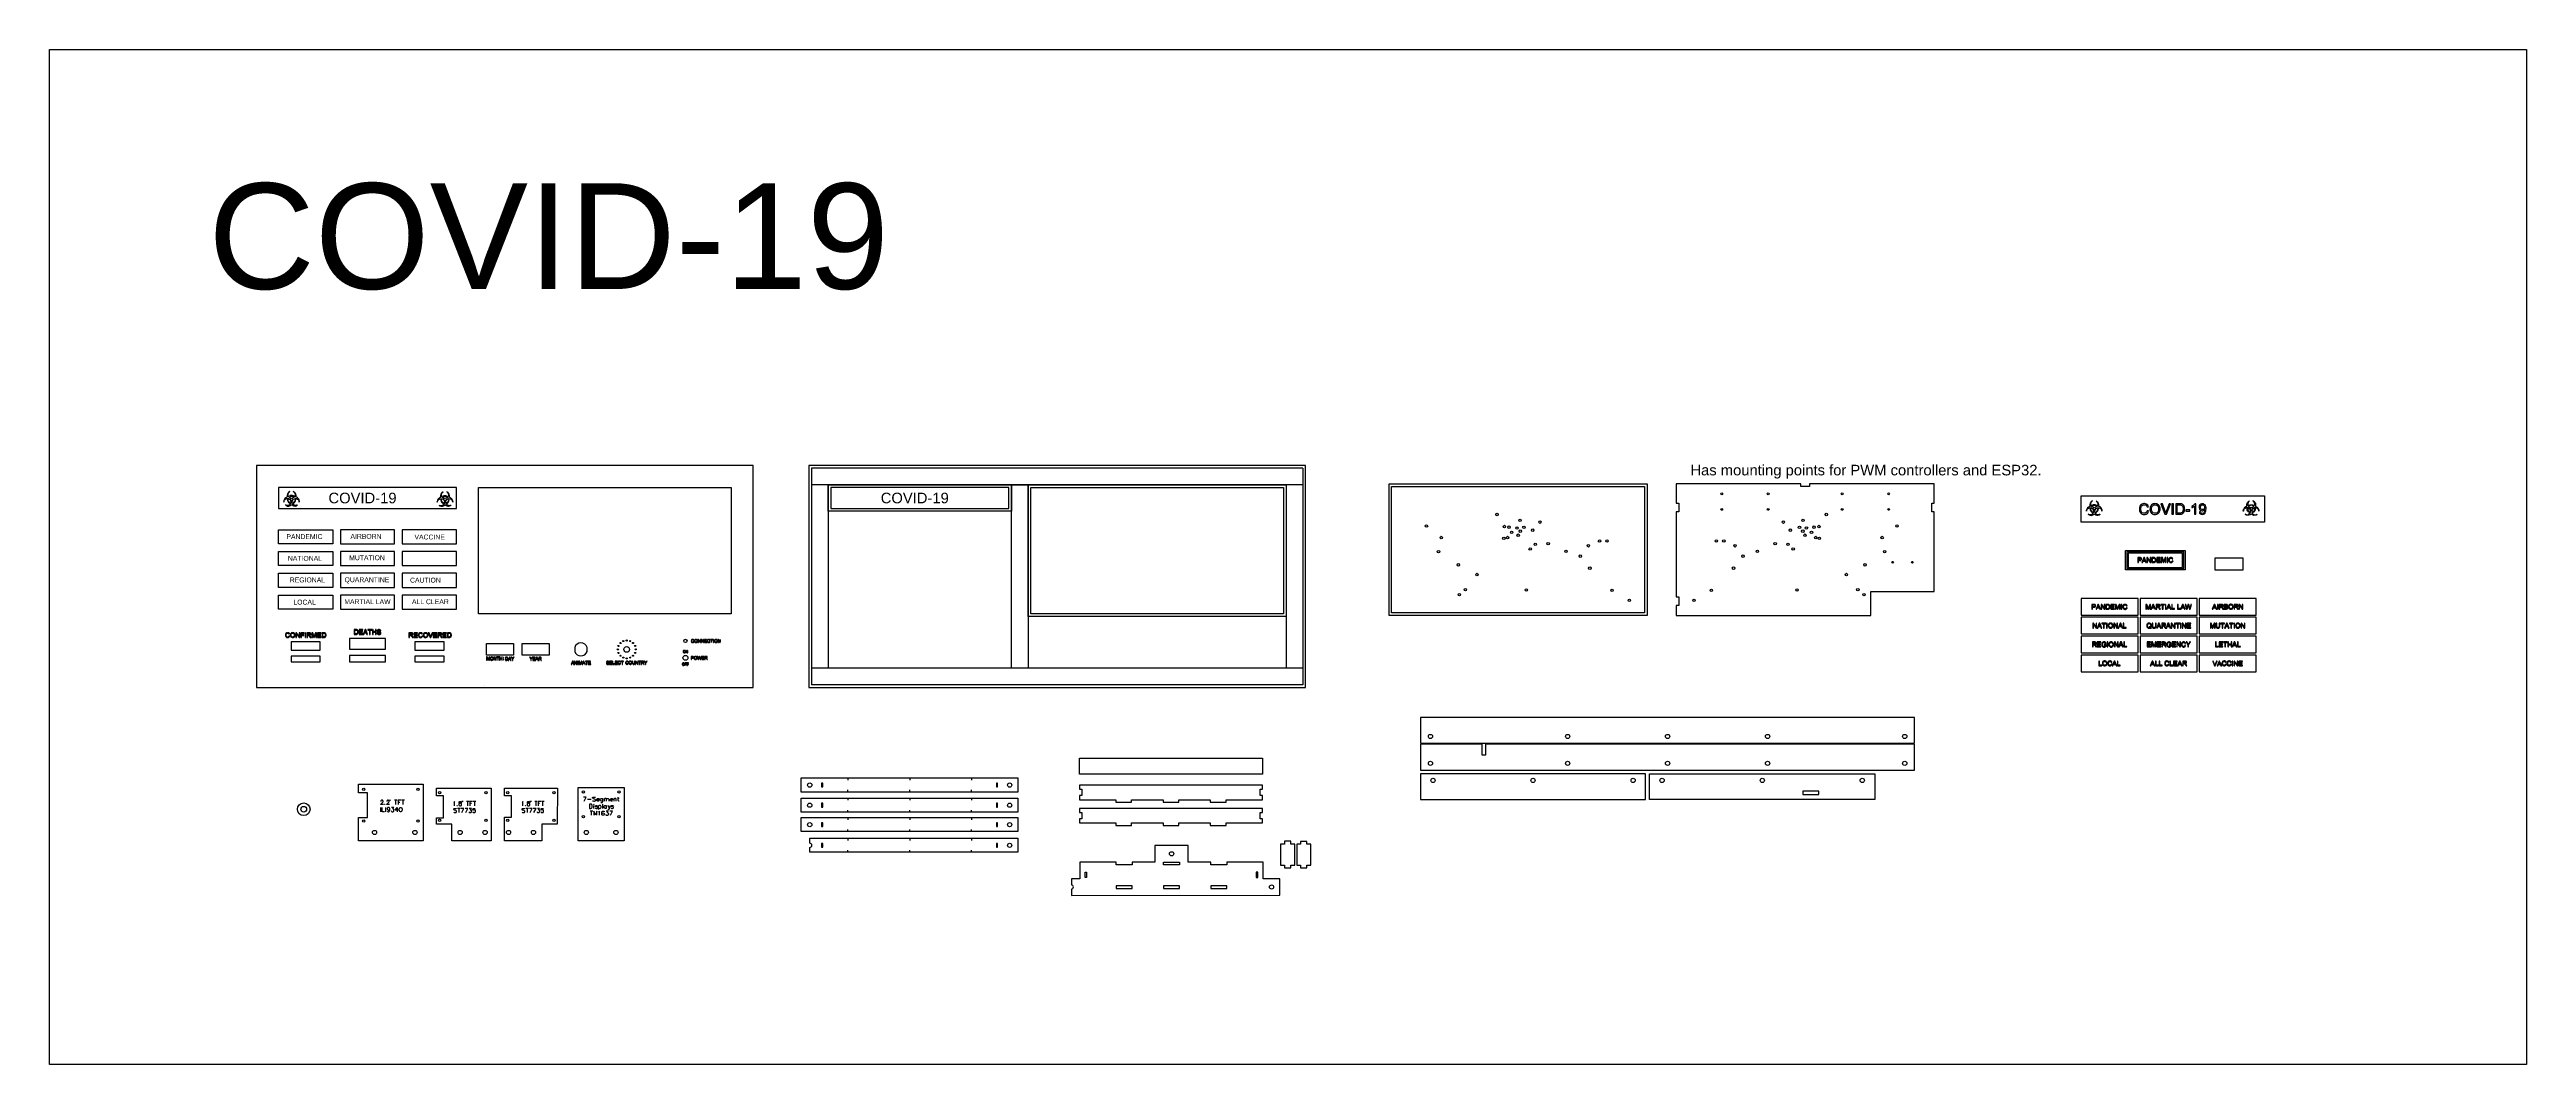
# Model space of a CAD drawing. Header units: inches. Extents: x 209 to 326, y 152 to 200.
import ezdxf

# ---------------------------------------------------------------- set-up
doc = ezdxf.new("R2010")
doc.units = ezdxf.units.IN
doc.header["$MEASUREMENT"] = 0
doc.layers.add('DEFAULT_LAYER', color=1, linetype='Continuous')
doc.styles.get("Standard").update_dxf_attribs({"font": 'arial.ttf'})
picture_1 = doc.add_image_def('image1.png', size_in_pixel=(1492, 745))

# ---------------------------------------------------------------- blocks, each defined once
blk = doc.blocks.new('Frame')
at = {"color": 7, "linetype": 'ByBlock'}
for p, q in [((4506.05, 308.23), (4506.05, 284.98)), ((4506.05, 308.23), (4516.3, 308.23)), ((4506.84, 308.23), (4506.84, 284.98)), ((4515.51, 308.23), (4515.51, 284.98)), ((4516.3, 308.23), (4516.3, 284.98)), ((4506.84, 307.44), (4515.51, 307.44)), ((4506.05, 284.98), (4516.3, 284.98)), ((4506.84, 285.77), (4515.51, 285.77))]:
    blk.add_line(p, q, dxfattribs=at)

msp = doc.modelspace()

# ---------------------------------------------------------------- linework, layer by layer
at = {"color": 3}
for p, q in [((246.56, 165.3), (246.56, 165.19)), ((249.49, 165.3), (249.49, 165.19)), ((252.42, 165.3), (252.42, 165.19)), ((246.56, 164.63), (246.56, 164.73)), ((246.56, 164.34), (246.56, 164.24)), ((249.49, 164.63), (249.49, 164.73)), ((249.49, 164.34), (249.49, 164.24)), ((252.42, 164.63), (252.42, 164.73)), ((252.42, 164.34), (252.42, 164.24)), ((246.56, 163.68), (246.56, 163.78)), ((246.56, 163.42), (246.56, 163.32)), ((249.49, 163.68), (249.49, 163.78)), ((249.49, 163.42), (249.49, 163.32)), ((252.42, 163.68), (252.42, 163.78)), ((252.42, 163.42), (252.42, 163.32)), ((246.56, 162.76), (246.56, 162.86)), ((246.56, 162.45), (246.56, 162.34)), ((246.56, 161.78), (246.56, 161.88)), ((249.49, 162.76), (249.49, 162.86)), ((249.49, 162.45), (249.49, 162.34)), ((249.49, 161.78), (249.49, 161.88)), ((252.42, 162.76), (252.42, 162.86)), ((252.42, 162.45), (252.42, 162.34)), ((252.42, 161.78), (252.42, 161.88))]:
    msp.add_line(p, q, dxfattribs=at)
at = {"color": 3, "linetype": 'ByBlock'}
for p, q in [((224.88, 164.26), (224.88, 164.23)), ((224.91, 164.26), (224.91, 164.23)), ((228.31, 164.21), (228.31, 164.17)), ((228.33, 164.21), (228.33, 164.17)), ((231.54, 164.21), (231.54, 164.17)), ((231.56, 164.21), (231.56, 164.17))]:
    msp.add_line(p, q, dxfattribs=at)
at = {"color": 1}
msp.add_line((291.75, 164.63), (291.75, 164.63), dxfattribs=at)
at = {"color": 6, "linetype": 'ByBlock'}
for points in [[(208.79, 199.75), (325.99, 199.75), (325.99, 151.75), (208.79, 151.75)], [(255.22, 179.04), (267.18, 179.04), (267.18, 173.06), (255.22, 173.06)], [(272.29, 179.09), (284.25, 179.09), (284.25, 173.11), (272.29, 173.11)]]:
    msp.add_lwpolyline(points, close=True, dxfattribs=at)
at = {"color": 1, "linetype": 'ByBlock'}
for points in [[(242.09, 180.08), (218.59, 180.08), (218.59, 169.58), (242.09, 169.58)], [(268.22, 180.08), (244.72, 180.08), (244.72, 169.58), (268.22, 169.58)], [(219.63, 178.04), (228.05, 178.04), (228.05, 179.04), (219.63, 179.04)], [(229.09, 179.04), (241.05, 179.04), (241.05, 173.06), (229.09, 173.06)], [(245.76, 178.04), (254.18, 178.04), (254.18, 179.04), (245.76, 179.04)], [(255.22, 179.04), (267.18, 179.04), (267.18, 173.06), (255.22, 173.06)], [(222.2, 176.37), (219.63, 176.37), (219.63, 177.03), (222.2, 177.03)], [(222.56, 176.37), (225.12, 176.37), (225.12, 177.03), (222.56, 177.03)], [(225.48, 176.37), (228.05, 176.37), (228.05, 177.03), (225.48, 177.03)], [(222.2, 175.34), (219.63, 175.34), (219.63, 176.01), (222.2, 176.01)], [(222.56, 175.34), (225.12, 175.34), (225.12, 176.01), (222.56, 176.01)], [(225.48, 175.34), (228.05, 175.34), (228.05, 176.01), (225.48, 176.01)], [(307.02, 176.06), (309.84, 176.06), (309.84, 175.14), (307.02, 175.14)], [(307.14, 175.26), (309.71, 175.26), (309.71, 175.93), (307.14, 175.93)], [(222.2, 174.31), (219.63, 174.31), (219.63, 174.98), (222.2, 174.98)], [(222.56, 174.31), (225.12, 174.31), (225.12, 174.98), (222.56, 174.98)], [(225.48, 174.31), (228.05, 174.31), (228.05, 174.98), (225.48, 174.98)], [(222.2, 173.28), (219.63, 173.28), (219.63, 173.95), (222.2, 173.95)], [(222.56, 173.28), (225.12, 173.28), (225.12, 173.95), (222.56, 173.95)], [(225.48, 173.28), (228.05, 173.28), (228.05, 173.95), (225.48, 173.95)], [(220.22, 171.34), (221.6, 171.34), (221.6, 171.74), (220.22, 171.74)], [(222.99, 171.39), (224.69, 171.39), (224.69, 171.89), (222.99, 171.89)], [(226.08, 171.34), (227.46, 171.34), (227.46, 171.74), (226.08, 171.74)], [(229.47, 171.66), (230.75, 171.66), (230.75, 171.11), (229.47, 171.11)], [(231.15, 171.66), (232.43, 171.66), (232.43, 171.11), (231.15, 171.11)], [(220.22, 170.79), (221.6, 170.79), (221.6, 171.06), (220.22, 171.06)], [(222.99, 170.79), (224.69, 170.79), (224.69, 171.09), (222.99, 171.09)], [(226.08, 170.79), (227.46, 170.79), (227.46, 171.06), (226.08, 171.06)], [(229.39, 169.66), (229.39, 169.66)], [(244.36, 165.3), (254.61, 165.3), (254.61, 164.63), (244.36, 164.63)], [(233.8, 164.85), (235.98, 164.85), (235.98, 162.33), (233.8, 162.33)], [(244.36, 164.34), (254.61, 164.34), (254.61, 163.68), (244.36, 163.68)], [(245.32, 164.87), (245.38, 164.87), (245.38, 165.05), (245.32, 165.05)], [(245.32, 163.92), (245.38, 163.92), (245.38, 164.1), (245.32, 164.1)], [(253.6, 164.87), (253.65, 164.87), (253.65, 165.05), (253.6, 165.05)], [(253.6, 163.92), (253.65, 163.92), (253.65, 164.1), (253.6, 164.1)], [(257.52, 164.76), (257.64, 164.76), (257.64, 164.46), (257.52, 164.46), (257.52, 164.27), (259.24, 164.27), (259.24, 164.15), (259.99, 164.15), (259.99, 164.27), (261.48, 164.27), (261.48, 164.15), (262.23, 164.15), (262.23, 164.27), (263.71, 164.27), (263.71, 164.15), (264.46, 164.15), (264.46, 164.27), (266.19, 164.27), (266.19, 164.46), (266.07, 164.46), (266.07, 164.76), (266.19, 164.76), (266.19, 164.95), (257.52, 164.95)], [(244.36, 163.42), (254.61, 163.42), (254.61, 162.76), (244.36, 162.76)], [(245.32, 163), (245.38, 163), (245.38, 163.17), (245.32, 163.17)], [(253.6, 163), (253.65, 163), (253.65, 163.17), (253.6, 163.17)], [(257.52, 163.67), (257.64, 163.67), (257.64, 163.37), (257.52, 163.37), (257.52, 163.18), (259.24, 163.18), (259.24, 163.05), (259.99, 163.05), (259.99, 163.18), (261.48, 163.18), (261.48, 163.05), (262.23, 163.05), (262.23, 163.18), (263.71, 163.18), (263.71, 163.05), (264.46, 163.05), (264.46, 163.18), (266.19, 163.18), (266.19, 163.37), (266.07, 163.37), (266.07, 163.67), (266.19, 163.67), (266.19, 163.86), (257.52, 163.86)], [(245.32, 162.02), (245.38, 162.02), (245.38, 162.2), (245.32, 162.2)], [(253.6, 162.02), (253.65, 162.02), (253.65, 162.2), (253.6, 162.2)], [(267.22, 161.17), (267.22, 161.05), (267.52, 161.05), (267.52, 161.17), (267.71, 161.17), (267.71, 162.17), (267.52, 162.17), (267.52, 162.3), (267.22, 162.3), (267.22, 162.17), (267.03, 162.17), (267.03, 161.17)], [(267.98, 161.17), (267.98, 161.04), (268.28, 161.04), (268.28, 161.17), (268.47, 161.17), (268.47, 162.17), (268.28, 162.17), (268.28, 162.29), (267.98, 162.29), (267.98, 162.17), (267.8, 162.17), (267.8, 161.17)], [(257.86, 160.59), (257.79, 160.59), (257.79, 160.84), (257.86, 160.84)], [(265.89, 160.59), (265.96, 160.59), (265.96, 160.84), (265.89, 160.84)], [(259.26, 160.07), (260.01, 160.07), (260.01, 160.19), (259.26, 160.19)], [(261.5, 160.07), (262.25, 160.07), (262.25, 160.19), (261.5, 160.19)], [(263.74, 160.07), (264.49, 160.07), (264.49, 160.19), (263.74, 160.19)]]:
    msp.add_lwpolyline(points, close=True, dxfattribs=at)
at = {"color": 4, "linetype": 'ByBlock'}
for points in [[(245.63, 179.16), (254.31, 179.16), (254.31, 177.91), (245.63, 177.91)], [(267.31, 172.94), (255.09, 172.94), (255.09, 179.16), (267.31, 179.16)], [(284.38, 172.99), (272.17, 172.99), (272.17, 179.21), (284.38, 179.21)], [(307.08, 175.2), (309.78, 175.2), (309.78, 176), (307.08, 176)], [(311.26, 175.71), (312.57, 175.71), (312.57, 175.13), (311.26, 175.13)], [(304.91, 173), (307.61, 173), (307.61, 173.79), (304.91, 173.79)], [(307.71, 173), (310.4, 173), (310.4, 173.79), (307.71, 173.79)], [(310.5, 173), (313.19, 173), (313.19, 173.79), (310.5, 173.79)], [(304.91, 172.11), (307.61, 172.11), (307.61, 172.9), (304.91, 172.9)], [(307.71, 172.11), (310.4, 172.11), (310.4, 172.9), (307.71, 172.9)], [(310.5, 172.11), (313.19, 172.11), (313.19, 172.9), (310.5, 172.9)], [(304.91, 171.21), (307.61, 171.21), (307.61, 172.01), (304.91, 172.01)], [(304.91, 170.32), (307.61, 170.32), (307.61, 171.11), (304.91, 171.11)], [(307.71, 171.21), (310.4, 171.21), (310.4, 172.01), (307.71, 172.01)], [(307.71, 170.32), (310.4, 170.32), (310.4, 171.11), (307.71, 171.11)], [(310.5, 171.21), (313.19, 171.21), (313.19, 172.01), (310.5, 172.01)], [(310.5, 170.32), (313.19, 170.32), (313.19, 171.11), (310.5, 171.11)]]:
    msp.add_lwpolyline(points, close=True, dxfattribs=at)
at = {"color": 7, "linetype": 'ByBlock'}
msp.add_lwpolyline([(254.31, 179.16), (255.09, 179.16), (255.09, 170.49), (254.31, 170.49)], close=True, dxfattribs=at)
at = {"color": 4}
for points in [[(272.17, 179.21), (284.38, 179.21), (284.38, 172.99), (272.17, 172.99)], [(304.91, 178.65), (313.59, 178.65), (313.59, 177.4), (304.91, 177.4)]]:
    msp.add_lwpolyline(points, close=True, dxfattribs=at)
at = {"color": 1}
for points in [[(297.97, 174.11), (297.97, 177.88), (297.85, 177.88), (297.85, 178.3), (297.97, 178.3), (297.97, 179.21), (292.07, 179.21), (292.07, 179.09), (291.65, 179.09), (291.65, 179.21), (285.76, 179.21), (285.76, 178.3), (285.88, 178.3), (285.88, 177.88), (285.76, 177.88), (285.76, 173.87), (285.88, 173.87), (285.88, 173.46), (285.76, 173.46), (285.76, 172.99), (294.97, 172.99), (294.97, 174.11), (297.97, 174.11)], [(257.14, 160.04), (257.14, 159.74), (267, 159.75), (267, 160.53), (266.21, 160.53), (266.21, 161.32), (264.49, 161.32), (264.49, 161.19), (263.74, 161.19), (263.74, 161.32), (262.66, 161.32), (262.66, 162.11), (261.09, 162.11), (261.09, 161.32), (260.01, 161.32), (260.01, 161.19), (259.26, 161.19), (259.26, 161.32), (257.54, 161.32), (257.54, 160.53), (257.14, 160.53), (257.14, 160.24)]]:
    msp.add_lwpolyline(points, dxfattribs=at)
at = {"color": 2, "linetype": 'ByBlock', "flags": 128}
for points in [[(307.75, 177.92), (307.74, 177.97), (307.74, 178.02), (307.74, 178.07), (307.75, 178.12), (307.77, 178.16), (307.81, 178.19), (307.85, 178.21), (307.91, 178.22), (307.94, 178.22), (307.99, 178.2), (308.02, 178.16), (308.04, 178.12), (308.1, 178.13), (308.09, 178.16), (308.07, 178.2), (308.03, 178.24), (308.01, 178.25), (307.96, 178.27), (307.91, 178.28), (307.88, 178.28), (307.83, 178.27), (307.79, 178.25), (307.77, 178.23), (307.73, 178.2), (307.7, 178.16), (307.69, 178.12), (307.67, 178.08), (307.67, 178.02), (307.67, 177.99), (307.68, 177.94), (307.7, 177.89), (307.71, 177.87), (307.74, 177.82), (307.77, 177.79), (307.8, 177.78), (307.85, 177.76), (307.91, 177.76), (307.95, 177.76), (308, 177.78), (308.04, 177.8), (308.07, 177.83), (308.09, 177.87), (308.11, 177.93), (308.05, 177.94), (308.04, 177.93), (308.02, 177.88), (307.99, 177.85), (307.95, 177.82), (307.9, 177.82), (307.86, 177.82), (307.81, 177.84), (307.78, 177.87), (307.76, 177.91)], [(308.65, 178.06), (308.64, 178.11), (308.62, 178.15), (308.61, 178.17), (308.58, 178.21), (308.54, 178.24), (308.51, 178.26), (308.47, 178.27), (308.41, 178.28), (308.37, 178.27), (308.32, 178.26), (308.28, 178.24), (308.24, 178.21), (308.23, 178.2), (308.21, 178.16), (308.19, 178.12), (308.18, 178.07), (308.17, 178.01), (308.17, 177.98), (308.18, 177.94), (308.2, 177.89), (308.21, 177.86), (308.25, 177.82), (308.29, 177.79), (308.31, 177.78), (308.36, 177.76), (308.41, 177.76), (308.44, 177.76), (308.49, 177.77), (308.53, 177.79), (308.56, 177.8), (308.59, 177.84), (308.62, 177.88), (308.63, 177.92), (308.65, 177.96), (308.65, 178.02)], [(308.58, 178.01), (308.58, 177.95), (308.56, 177.91), (308.54, 177.87), (308.51, 177.84), (308.46, 177.82), (308.41, 177.82), (308.38, 177.82), (308.33, 177.84), (308.29, 177.87), (308.29, 177.87), (308.26, 177.91), (308.25, 177.96), (308.24, 178.01), (308.24, 178.04), (308.25, 178.09), (308.27, 178.14), (308.29, 178.17), (308.32, 178.19), (308.36, 178.21), (308.41, 178.22), (308.46, 178.22), (308.5, 178.2), (308.54, 178.17), (308.56, 178.12), (308.57, 178.12), (308.58, 178.07), (308.58, 178.02)], [(308.94, 177.9), (308.93, 177.87), (308.91, 177.82), (308.9, 177.85), (308.89, 177.9), (308.76, 178.27), (308.69, 178.27), (308.88, 177.77), (308.95, 177.77), (309.14, 178.27), (309.08, 178.27)], [(309.28, 178.27), (309.21, 178.27), (309.21, 177.77), (309.28, 177.77)], [(309.81, 178.04), (309.8, 178.09), (309.79, 178.14), (309.79, 178.14), (309.77, 178.19), (309.73, 178.23), (309.71, 178.24), (309.66, 178.26), (309.63, 178.27), (309.57, 178.27), (309.4, 178.27), (309.4, 177.77), (309.58, 177.77), (309.61, 177.77), (309.66, 177.78), (309.67, 177.78), (309.72, 177.8), (309.73, 177.81), (309.76, 177.85), (309.78, 177.87), (309.8, 177.92), (309.81, 177.97), (309.81, 178.02)], [(309.74, 177.97), (309.73, 177.93), (309.72, 177.9), (309.69, 177.86), (309.69, 177.86), (309.65, 177.84), (309.63, 177.83), (309.57, 177.83), (309.46, 177.83), (309.46, 178.21), (309.57, 178.21), (309.61, 178.21), (309.65, 178.2), (309.68, 178.18), (309.72, 178.14), (309.72, 178.13), (309.74, 178.08), (309.74, 178.02)], [(310.3, 178.27), (310.28, 178.24), (310.25, 178.2), (310.24, 178.2), (310.2, 178.17), (310.16, 178.14), (310.16, 178.09), (310.17, 178.09), (310.22, 178.12), (310.24, 178.13), (310.28, 178.16), (310.28, 177.77), (310.34, 177.77), (310.34, 178.27)], [(310.83, 178.08), (310.82, 178.13), (310.8, 178.17), (310.78, 178.21), (310.74, 178.24), (310.71, 178.26), (310.65, 178.27), (310.63, 178.27), (310.58, 178.25), (310.54, 178.22), (310.52, 178.2), (310.5, 178.15), (310.5, 178.1), (310.5, 178.07), (310.51, 178.02), (310.54, 177.98), (310.55, 177.97), (310.6, 177.95), (310.64, 177.94), (310.67, 177.94), (310.71, 177.96), (310.73, 177.97), (310.76, 178), (310.76, 177.99), (310.76, 177.97), (310.76, 177.92), (310.75, 177.9), (310.73, 177.86), (310.7, 177.82), (310.7, 177.82), (310.65, 177.81), (310.64, 177.81), (310.59, 177.83), (310.58, 177.84), (310.57, 177.89), (310.51, 177.88), (310.51, 177.88), (310.52, 177.83), (310.55, 177.79), (310.55, 177.79), (310.59, 177.77), (310.65, 177.76), (310.65, 177.76), (310.7, 177.77), (310.74, 177.79), (310.75, 177.79), (310.78, 177.83), (310.8, 177.88), (310.82, 177.92), (310.82, 177.97), (310.83, 178.03)], [(310.75, 178.06), (310.73, 178.02), (310.71, 178), (310.66, 177.99), (310.63, 178), (310.59, 178.02), (310.57, 178.05), (310.56, 178.1), (310.57, 178.14), (310.59, 178.19), (310.62, 178.21), (310.66, 178.22), (310.69, 178.22), (310.73, 178.19), (310.75, 178.16), (310.76, 178.1)], [(310.06, 177.98), (309.87, 177.98), (309.87, 177.92), (310.06, 177.92)], [(307.77, 175.63), (307.77, 175.66), (307.77, 175.66), (307.77, 175.69), (307.76, 175.69), (307.75, 175.71), (307.74, 175.71), (307.72, 175.72), (307.71, 175.72), (307.69, 175.72), (307.6, 175.72), (307.6, 175.49), (307.63, 175.49), (307.63, 175.58), (307.69, 175.58), (307.69, 175.58), (307.72, 175.59), (307.74, 175.59), (307.76, 175.61), (307.76, 175.61)], [(307.74, 175.64), (307.73, 175.62), (307.71, 175.61), (307.69, 175.61), (307.63, 175.61), (307.63, 175.69), (307.69, 175.69), (307.69, 175.69), (307.72, 175.69), (307.72, 175.69), (307.74, 175.68), (307.74, 175.68), (307.74, 175.65)], [(307.91, 175.72), (307.88, 175.72), (307.79, 175.49), (307.82, 175.49), (307.85, 175.56), (307.94, 175.56), (307.97, 175.49), (308, 175.49)], [(307.93, 175.59), (307.85, 175.59), (307.88, 175.65), (307.89, 175.67), (307.89, 175.7), (307.89, 175.7), (307.9, 175.67), (307.91, 175.65)], [(308.18, 175.72), (308.18, 175.54), (308.06, 175.72), (308.03, 175.72), (308.03, 175.49), (308.06, 175.49), (308.06, 175.67), (308.18, 175.49), (308.21, 175.49), (308.21, 175.72)], [(308.45, 175.62), (308.45, 175.64), (308.44, 175.66), (308.44, 175.66), (308.43, 175.68), (308.42, 175.7), (308.41, 175.71), (308.38, 175.72), (308.37, 175.72), (308.34, 175.72), (308.26, 175.72), (308.26, 175.49), (308.35, 175.49), (308.36, 175.49), (308.38, 175.49), (308.39, 175.5), (308.41, 175.51), (308.42, 175.51), (308.43, 175.53), (308.44, 175.54), (308.45, 175.56), (308.45, 175.58), (308.45, 175.61)], [(308.42, 175.58), (308.42, 175.56), (308.41, 175.55), (308.4, 175.53), (308.4, 175.53), (308.38, 175.52), (308.37, 175.52), (308.34, 175.52), (308.29, 175.52), (308.29, 175.69), (308.34, 175.69), (308.36, 175.69), (308.38, 175.69), (308.39, 175.68), (308.41, 175.66), (308.41, 175.66), (308.42, 175.63), (308.42, 175.61)], [(308.53, 175.52), (308.53, 175.6), (308.65, 175.6), (308.65, 175.62), (308.53, 175.62), (308.53, 175.69), (308.66, 175.69), (308.66, 175.72), (308.5, 175.72), (308.5, 175.49), (308.67, 175.49), (308.67, 175.52)], [(308.9, 175.49), (308.93, 175.49), (308.93, 175.72), (308.89, 175.72), (308.83, 175.56), (308.83, 175.54), (308.82, 175.52), (308.82, 175.53), (308.81, 175.56), (308.76, 175.72), (308.71, 175.72), (308.71, 175.49), (308.74, 175.49), (308.74, 175.69), (308.81, 175.49), (308.83, 175.49), (308.9, 175.68)], [(309.02, 175.72), (308.98, 175.72), (308.98, 175.49), (309.02, 175.49)], [(309.26, 175.67), (309.24, 175.69), (309.23, 175.71), (309.22, 175.71), (309.19, 175.72), (309.17, 175.73), (309.16, 175.72), (309.14, 175.72), (309.11, 175.71), (309.1, 175.71), (309.09, 175.69), (309.07, 175.67), (309.07, 175.66), (309.06, 175.63), (309.06, 175.61), (309.06, 175.59), (309.07, 175.57), (309.07, 175.55), (309.08, 175.54), (309.09, 175.52), (309.11, 175.5), (309.12, 175.49), (309.14, 175.49), (309.17, 175.49), (309.19, 175.49), (309.21, 175.49), (309.23, 175.51), (309.24, 175.52), (309.26, 175.54), (309.27, 175.56), (309.23, 175.57), (309.23, 175.57), (309.22, 175.54), (309.21, 175.53), (309.19, 175.52), (309.17, 175.51), (309.15, 175.51), (309.13, 175.52), (309.11, 175.54), (309.1, 175.56), (309.1, 175.56), (309.09, 175.58), (309.09, 175.61), (309.09, 175.63), (309.1, 175.65), (309.11, 175.67), (309.12, 175.69), (309.14, 175.7), (309.17, 175.7), (309.19, 175.7), (309.21, 175.69), (309.22, 175.67), (309.23, 175.65), (309.26, 175.66)], [(305.6, 173.43), (305.6, 173.44), (305.6, 173.44), (305.6, 173.46), (305.6, 173.47), (305.59, 173.48), (305.58, 173.49), (305.58, 173.5), (305.56, 173.5), (305.55, 173.51), (305.54, 173.51), (305.53, 173.51), (305.51, 173.51), (305.43, 173.51), (305.43, 173.28), (305.46, 173.28), (305.46, 173.37), (305.52, 173.37), (305.52, 173.37), (305.54, 173.37), (305.55, 173.37), (305.56, 173.38), (305.57, 173.38), (305.58, 173.39), (305.59, 173.4), (305.6, 173.41)], [(305.57, 173.43), (305.57, 173.42), (305.56, 173.41), (305.56, 173.41), (305.55, 173.4), (305.53, 173.4), (305.52, 173.4), (305.46, 173.4), (305.46, 173.48), (305.52, 173.48), (305.53, 173.48), (305.54, 173.48), (305.55, 173.47), (305.56, 173.46), (305.57, 173.45), (305.57, 173.44)], [(305.74, 173.51), (305.7, 173.51), (305.62, 173.28), (305.65, 173.28), (305.67, 173.35), (305.77, 173.35), (305.8, 173.28), (305.83, 173.28)], [(305.76, 173.37), (305.68, 173.37), (305.71, 173.44), (305.71, 173.44), (305.71, 173.45), (305.72, 173.47), (305.72, 173.48), (305.72, 173.48), (305.73, 173.47), (305.73, 173.45), (305.74, 173.44)], [(306.01, 173.51), (306.01, 173.33), (305.89, 173.51), (305.86, 173.51), (305.86, 173.28), (305.89, 173.28), (305.89, 173.46), (306.01, 173.28), (306.04, 173.28), (306.04, 173.51)], [(306.28, 173.41), (306.28, 173.42), (306.28, 173.44), (306.27, 173.45), (306.27, 173.45), (306.26, 173.47), (306.25, 173.48), (306.24, 173.49), (306.24, 173.49), (306.22, 173.5), (306.21, 173.5), (306.2, 173.51), (306.19, 173.51), (306.17, 173.51), (306.09, 173.51), (306.09, 173.28), (306.17, 173.28), (306.18, 173.28), (306.2, 173.28), (306.21, 173.28), (306.21, 173.28), (306.23, 173.29), (306.24, 173.29), (306.24, 173.29), (306.25, 173.3), (306.26, 173.31), (306.26, 173.32), (306.27, 173.33), (306.27, 173.35), (306.28, 173.35), (306.28, 173.36), (306.28, 173.38), (306.28, 173.39)], [(306.25, 173.39), (306.25, 173.38), (306.25, 173.36), (306.24, 173.35), (306.24, 173.34), (306.23, 173.33), (306.23, 173.32), (306.22, 173.31), (306.21, 173.31), (306.2, 173.31), (306.19, 173.3), (306.17, 173.3), (306.12, 173.3), (306.12, 173.48), (306.17, 173.48), (306.18, 173.48), (306.2, 173.48), (306.21, 173.47), (306.22, 173.47), (306.23, 173.46), (306.24, 173.45), (306.24, 173.44), (306.25, 173.43), (306.25, 173.41), (306.25, 173.39)], [(306.35, 173.3), (306.35, 173.38), (306.48, 173.38), (306.48, 173.41), (306.35, 173.41), (306.35, 173.48), (306.49, 173.48), (306.49, 173.51), (306.32, 173.51), (306.32, 173.28), (306.5, 173.28), (306.5, 173.3)], [(306.73, 173.28), (306.76, 173.28), (306.76, 173.51), (306.72, 173.51), (306.66, 173.35), (306.66, 173.33), (306.65, 173.32), (306.65, 173.31), (306.65, 173.31), (306.64, 173.33), (306.64, 173.34), (306.58, 173.51), (306.54, 173.51), (306.54, 173.28), (306.57, 173.28), (306.57, 173.47), (306.63, 173.28), (306.66, 173.28), (306.73, 173.47)], [(306.84, 173.51), (306.81, 173.51), (306.81, 173.28), (306.84, 173.28)], [(307.09, 173.45), (307.08, 173.46), (307.07, 173.47), (307.07, 173.48), (307.06, 173.49), (307.05, 173.5), (307.04, 173.5), (307.03, 173.51), (307.01, 173.51), (307, 173.51), (306.98, 173.51), (306.97, 173.51), (306.95, 173.5), (306.94, 173.5), (306.93, 173.49), (306.92, 173.48), (306.91, 173.47), (306.9, 173.46), (306.9, 173.45), (306.89, 173.44), (306.89, 173.42), (306.89, 173.41), (306.89, 173.39), (306.89, 173.39), (306.89, 173.37), (306.89, 173.36), (306.9, 173.34), (306.9, 173.33), (306.91, 173.32), (306.92, 173.31), (306.93, 173.3), (306.94, 173.29), (306.94, 173.28), (306.95, 173.28), (306.97, 173.28), (306.98, 173.27), (307, 173.27), (307.01, 173.27), (307.02, 173.27), (307.03, 173.28), (307.05, 173.28), (307.06, 173.29), (307.06, 173.3), (307.07, 173.31), (307.08, 173.32), (307.09, 173.33), (307.09, 173.35), (307.06, 173.36), (307.06, 173.35), (307.05, 173.33), (307.05, 173.32), (307.04, 173.31), (307.03, 173.31), (307.02, 173.3), (307.01, 173.3), (306.99, 173.3), (306.98, 173.3), (306.97, 173.3), (306.96, 173.31), (306.94, 173.32), (306.93, 173.33), (306.93, 173.34), (306.93, 173.35), (306.92, 173.36), (306.92, 173.38), (306.92, 173.39), (306.92, 173.4), (306.92, 173.41), (306.92, 173.42), (306.93, 173.44), (306.93, 173.45), (306.94, 173.46), (306.95, 173.47), (306.96, 173.47), (306.97, 173.48), (306.98, 173.48), (307, 173.49), (307.01, 173.48), (307.02, 173.48), (307.03, 173.47), (307.04, 173.47), (307.04, 173.46), (307.05, 173.45), (307.06, 173.44), (307.09, 173.44)], [(308.17, 173.28), (308.2, 173.28), (308.2, 173.51), (308.16, 173.51), (308.1, 173.35), (308.1, 173.34), (308.09, 173.33), (308.09, 173.32), (308.09, 173.32), (308.08, 173.33), (308.08, 173.35), (308.02, 173.51), (307.98, 173.51), (307.98, 173.28), (308.01, 173.28), (308.01, 173.48), (308.07, 173.28), (308.1, 173.28), (308.17, 173.47)], [(308.34, 173.51), (308.31, 173.51), (308.22, 173.28), (308.25, 173.28), (308.28, 173.35), (308.38, 173.35), (308.4, 173.28), (308.44, 173.28)], [(308.37, 173.38), (308.29, 173.38), (308.31, 173.44), (308.31, 173.45), (308.32, 173.46), (308.32, 173.47), (308.33, 173.49), (308.33, 173.48), (308.33, 173.47), (308.34, 173.46), (308.34, 173.44)], [(308.65, 173.46), (308.64, 173.47), (308.64, 173.48), (308.63, 173.49), (308.62, 173.5), (308.61, 173.51), (308.61, 173.51), (308.6, 173.51), (308.58, 173.51), (308.56, 173.51), (308.46, 173.51), (308.46, 173.28), (308.49, 173.28), (308.49, 173.39), (308.53, 173.39), (308.53, 173.39), (308.55, 173.38), (308.55, 173.38), (308.56, 173.38), (308.56, 173.37), (308.58, 173.36), (308.58, 173.36), (308.59, 173.34), (308.6, 173.33), (308.63, 173.28), (308.67, 173.28), (308.63, 173.34), (308.62, 173.35), (308.61, 173.37), (308.6, 173.38), (308.6, 173.38), (308.58, 173.39), (308.6, 173.39), (308.61, 173.39), (308.62, 173.4), (308.63, 173.41), (308.63, 173.41), (308.64, 173.42), (308.65, 173.43), (308.65, 173.45)], [(308.62, 173.44), (308.61, 173.43), (308.61, 173.42), (308.59, 173.42), (308.59, 173.41), (308.58, 173.41), (308.56, 173.41), (308.49, 173.41), (308.49, 173.49), (308.57, 173.49), (308.58, 173.49), (308.59, 173.48), (308.6, 173.48), (308.61, 173.48), (308.61, 173.46), (308.62, 173.45)], [(308.79, 173.49), (308.86, 173.49), (308.86, 173.51), (308.68, 173.51), (308.68, 173.49), (308.75, 173.49), (308.75, 173.28), (308.79, 173.28)], [(308.93, 173.51), (308.9, 173.51), (308.9, 173.28), (308.93, 173.28)], [(309.08, 173.51), (309.05, 173.51), (308.96, 173.28), (308.99, 173.28), (309.01, 173.35), (309.11, 173.35), (309.14, 173.28), (309.17, 173.28)], [(309.1, 173.38), (309.02, 173.38), (309.05, 173.44), (309.05, 173.45), (309.06, 173.46), (309.06, 173.47), (309.06, 173.49), (309.06, 173.48), (309.07, 173.47), (309.07, 173.46), (309.08, 173.44)], [(309.23, 173.31), (309.23, 173.51), (309.2, 173.51), (309.2, 173.28), (309.34, 173.28), (309.34, 173.31)], [(309.5, 173.31), (309.5, 173.51), (309.47, 173.51), (309.47, 173.28), (309.61, 173.28), (309.61, 173.31)], [(309.74, 173.51), (309.71, 173.51), (309.62, 173.28), (309.65, 173.28), (309.68, 173.35), (309.78, 173.35), (309.8, 173.28), (309.84, 173.28)], [(309.77, 173.38), (309.69, 173.38), (309.71, 173.44), (309.71, 173.45), (309.72, 173.46), (309.72, 173.47), (309.73, 173.49), (309.73, 173.48), (309.73, 173.47), (309.74, 173.46), (309.74, 173.44)], [(310.07, 173.36), (310.07, 173.36), (310.07, 173.34), (310.06, 173.33), (310.06, 173.31), (310.06, 173.32), (310.06, 173.34), (310.05, 173.35), (310.05, 173.37), (310.05, 173.38), (310.04, 173.4), (310.01, 173.51), (309.97, 173.51), (309.93, 173.36), (309.93, 173.35), (309.92, 173.34), (309.92, 173.31), (309.92, 173.32), (309.91, 173.33), (309.91, 173.35), (309.91, 173.36), (309.87, 173.51), (309.84, 173.51), (309.9, 173.28), (309.93, 173.28), (309.98, 173.46), (309.99, 173.47), (309.99, 173.48), (309.99, 173.48), (310, 173.46), (310.05, 173.28), (310.08, 173.28), (310.14, 173.51), (310.11, 173.51)], [(311.34, 173.28), (311.24, 173.51), (311.21, 173.51), (311.12, 173.28), (311.15, 173.28), (311.18, 173.35), (311.27, 173.35), (311.3, 173.28)], [(311.27, 173.38), (311.19, 173.38), (311.21, 173.44), (311.21, 173.45), (311.22, 173.46), (311.22, 173.47), (311.23, 173.49), (311.23, 173.48), (311.23, 173.47), (311.24, 173.46), (311.24, 173.44)], [(311.4, 173.51), (311.37, 173.51), (311.37, 173.28), (311.4, 173.28)], [(311.64, 173.46), (311.63, 173.47), (311.63, 173.48), (311.62, 173.49), (311.61, 173.5), (311.6, 173.51), (311.6, 173.51), (311.59, 173.51), (311.57, 173.51), (311.55, 173.51), (311.45, 173.51), (311.45, 173.28), (311.48, 173.28), (311.48, 173.38), (311.52, 173.38), (311.52, 173.38), (311.53, 173.38), (311.54, 173.38), (311.55, 173.38), (311.55, 173.37), (311.56, 173.36), (311.57, 173.36), (311.58, 173.34), (311.59, 173.33), (311.62, 173.28), (311.66, 173.28), (311.62, 173.34), (311.61, 173.35), (311.6, 173.36), (311.59, 173.38), (311.58, 173.38), (311.57, 173.39), (311.58, 173.39), (311.6, 173.39), (311.61, 173.4), (311.62, 173.41), (311.62, 173.41), (311.63, 173.42), (311.63, 173.44), (311.64, 173.45)], [(311.6, 173.44), (311.6, 173.43), (311.59, 173.42), (311.58, 173.41), (311.58, 173.41), (311.57, 173.41), (311.55, 173.41), (311.48, 173.41), (311.48, 173.49), (311.56, 173.49), (311.57, 173.49), (311.58, 173.48), (311.59, 173.48), (311.59, 173.48), (311.6, 173.46), (311.61, 173.45)], [(311.86, 173.36), (311.85, 173.37), (311.85, 173.38), (311.84, 173.39), (311.83, 173.4), (311.81, 173.41), (311.82, 173.41), (311.83, 173.41), (311.84, 173.43), (311.84, 173.44), (311.85, 173.45), (311.85, 173.46), (311.84, 173.47), (311.84, 173.48), (311.83, 173.49), (311.83, 173.5), (311.81, 173.51), (311.8, 173.51), (311.79, 173.51), (311.77, 173.51), (311.68, 173.51), (311.68, 173.28), (311.77, 173.28), (311.78, 173.28), (311.8, 173.28), (311.81, 173.29), (311.82, 173.29), (311.83, 173.3), (311.84, 173.31), (311.85, 173.32), (311.85, 173.32), (311.86, 173.33), (311.86, 173.35)], [(311.82, 173.45), (311.82, 173.44), (311.81, 173.43), (311.81, 173.43), (311.79, 173.42), (311.78, 173.42), (311.76, 173.42), (311.71, 173.42), (311.71, 173.49), (311.76, 173.49), (311.77, 173.49), (311.78, 173.48), (311.79, 173.48), (311.8, 173.48), (311.81, 173.47), (311.81, 173.46)], [(312.11, 173.4), (312.11, 173.42), (312.11, 173.43), (312.1, 173.45), (312.1, 173.46), (312.1, 173.46), (312.09, 173.47), (312.08, 173.48), (312.07, 173.49), (312.06, 173.5), (312.06, 173.5), (312.04, 173.51), (312.03, 173.51), (312.02, 173.52), (312, 173.52), (312, 173.52), (311.98, 173.52), (311.97, 173.51), (311.96, 173.51), (311.94, 173.5), (311.93, 173.49), (311.92, 173.48), (311.92, 173.48), (311.91, 173.47), (311.9, 173.45), (311.9, 173.44), (311.89, 173.43), (311.89, 173.41), (311.89, 173.39), (311.89, 173.39), (311.89, 173.38), (311.89, 173.36), (311.9, 173.35), (311.9, 173.34), (311.9, 173.34), (311.91, 173.32), (311.92, 173.31), (311.93, 173.3), (311.94, 173.29), (311.95, 173.29), (311.96, 173.29), (311.97, 173.28), (311.99, 173.28), (312, 173.28), (312.02, 173.28), (312.03, 173.28), (312.04, 173.29), (312.06, 173.29), (312.06, 173.29), (312.07, 173.3), (312.08, 173.31), (312.09, 173.32), (312.1, 173.33), (312.1, 173.34), (312.11, 173.35), (312.11, 173.37), (312.11, 173.38), (312.11, 173.4)], [(312.08, 173.39), (312.08, 173.38), (312.08, 173.36), (312.07, 173.35), (312.07, 173.34), (312.06, 173.33), (312.05, 173.32), (312.04, 173.32), (312.03, 173.31), (312.02, 173.31), (312, 173.3), (311.99, 173.3), (311.98, 173.31), (311.97, 173.31), (311.96, 173.32), (311.94, 173.33), (311.94, 173.34), (311.93, 173.35), (311.93, 173.36), (311.92, 173.38), (311.92, 173.39), (311.92, 173.41), (311.92, 173.42), (311.93, 173.44), (311.93, 173.45), (311.94, 173.46), (311.95, 173.47), (311.95, 173.47), (311.96, 173.48), (311.97, 173.49), (311.99, 173.49), (312, 173.49), (312.02, 173.49), (312.03, 173.49), (312.04, 173.48), (312.05, 173.47), (312.06, 173.46), (312.07, 173.45), (312.07, 173.44), (312.08, 173.43), (312.08, 173.41), (312.08, 173.4)], [(312.34, 173.46), (312.33, 173.47), (312.33, 173.48), (312.32, 173.49), (312.31, 173.5), (312.3, 173.51), (312.3, 173.51), (312.29, 173.51), (312.27, 173.51), (312.25, 173.51), (312.15, 173.51), (312.15, 173.28), (312.18, 173.28), (312.18, 173.38), (312.22, 173.38), (312.22, 173.38), (312.23, 173.38), (312.24, 173.38), (312.25, 173.38), (312.25, 173.37), (312.26, 173.36), (312.27, 173.36), (312.28, 173.34), (312.29, 173.33), (312.32, 173.28), (312.35, 173.28), (312.31, 173.34), (312.31, 173.35), (312.3, 173.36), (312.29, 173.38), (312.28, 173.38), (312.27, 173.39), (312.28, 173.39), (312.3, 173.39), (312.31, 173.4), (312.32, 173.41), (312.32, 173.41), (312.33, 173.42), (312.33, 173.44), (312.34, 173.45)], [(312.3, 173.44), (312.3, 173.43), (312.29, 173.42), (312.28, 173.41), (312.28, 173.41), (312.27, 173.41), (312.25, 173.41), (312.18, 173.41), (312.18, 173.49), (312.26, 173.49), (312.27, 173.49), (312.28, 173.48), (312.29, 173.48), (312.29, 173.48), (312.3, 173.46), (312.31, 173.45)], [(312.54, 173.51), (312.54, 173.33), (312.42, 173.51), (312.38, 173.51), (312.38, 173.28), (312.41, 173.28), (312.41, 173.46), (312.53, 173.28), (312.57, 173.28), (312.57, 173.51)], [(223.4, 172.21), (223.39, 172.24), (223.39, 172.26), (223.39, 172.26), (223.38, 172.28), (223.36, 172.3), (223.35, 172.31), (223.33, 172.32), (223.31, 172.32), (223.28, 172.32), (223.2, 172.32), (223.2, 172.09), (223.29, 172.09), (223.3, 172.09), (223.33, 172.09), (223.33, 172.09), (223.35, 172.1), (223.36, 172.11), (223.37, 172.12), (223.38, 172.13), (223.39, 172.16), (223.39, 172.18), (223.4, 172.2)], [(223.36, 172.18), (223.36, 172.16), (223.35, 172.15), (223.34, 172.13), (223.34, 172.13), (223.32, 172.12), (223.31, 172.12), (223.28, 172.11), (223.24, 172.11), (223.24, 172.29), (223.28, 172.29), (223.3, 172.29), (223.32, 172.29), (223.34, 172.28), (223.35, 172.26), (223.36, 172.25), (223.36, 172.23), (223.36, 172.21)], [(223.47, 172.11), (223.47, 172.19), (223.6, 172.19), (223.6, 172.22), (223.47, 172.22), (223.47, 172.29), (223.61, 172.29), (223.61, 172.32), (223.44, 172.32), (223.44, 172.09), (223.61, 172.09), (223.61, 172.11)], [(223.75, 172.32), (223.72, 172.32), (223.63, 172.09), (223.66, 172.09), (223.69, 172.16), (223.78, 172.16), (223.81, 172.09), (223.84, 172.09)], [(223.77, 172.18), (223.69, 172.18), (223.72, 172.25), (223.73, 172.27), (223.73, 172.3), (223.73, 172.29), (223.74, 172.27), (223.75, 172.25)], [(223.96, 172.29), (224.04, 172.29), (224.04, 172.32), (223.85, 172.32), (223.85, 172.29), (223.93, 172.29), (223.93, 172.09), (223.96, 172.09)], [(224.22, 172.09), (224.25, 172.09), (224.25, 172.32), (224.22, 172.32), (224.22, 172.22), (224.1, 172.22), (224.1, 172.32), (224.07, 172.32), (224.07, 172.09), (224.1, 172.09), (224.1, 172.2), (224.22, 172.2)], [(305.65, 172.39), (305.65, 172.62), (305.62, 172.62), (305.62, 172.44), (305.5, 172.62), (305.47, 172.62), (305.47, 172.39), (305.5, 172.39), (305.5, 172.57), (305.62, 172.39)], [(305.8, 172.62), (305.77, 172.62), (305.68, 172.39), (305.71, 172.39), (305.74, 172.46), (305.83, 172.46), (305.86, 172.39), (305.9, 172.39)], [(305.82, 172.48), (305.75, 172.48), (305.77, 172.55), (305.77, 172.55), (305.78, 172.57), (305.78, 172.58), (305.78, 172.6), (305.79, 172.59), (305.79, 172.58), (305.79, 172.56), (305.8, 172.55)], [(306.01, 172.59), (306.09, 172.59), (306.09, 172.62), (305.9, 172.62), (305.9, 172.59), (305.98, 172.59), (305.98, 172.39), (306.01, 172.39)], [(306.15, 172.62), (306.12, 172.62), (306.12, 172.39), (306.15, 172.39)], [(306.42, 172.51), (306.42, 172.52), (306.42, 172.54), (306.41, 172.55), (306.41, 172.57), (306.41, 172.57), (306.4, 172.58), (306.39, 172.59), (306.38, 172.6), (306.37, 172.61), (306.36, 172.61), (306.35, 172.62), (306.34, 172.62), (306.32, 172.62), (306.31, 172.62), (306.31, 172.62), (306.29, 172.62), (306.28, 172.62), (306.26, 172.62), (306.25, 172.61), (306.24, 172.6), (306.23, 172.59), (306.22, 172.58), (306.22, 172.57), (306.21, 172.56), (306.2, 172.55), (306.2, 172.53), (306.2, 172.52), (306.2, 172.5), (306.2, 172.5), (306.2, 172.48), (306.2, 172.47), (306.21, 172.46), (306.21, 172.44), (306.21, 172.44), (306.22, 172.43), (306.23, 172.42), (306.24, 172.41), (306.25, 172.4), (306.25, 172.4), (306.27, 172.39), (306.28, 172.39), (306.29, 172.39), (306.31, 172.38), (306.32, 172.39), (306.34, 172.39), (306.35, 172.39), (306.37, 172.4), (306.38, 172.41), (306.39, 172.42), (306.4, 172.43), (306.41, 172.44), (306.41, 172.45), (306.41, 172.46), (306.42, 172.47), (306.42, 172.49), (306.42, 172.5)], [(306.39, 172.5), (306.39, 172.48), (306.38, 172.47), (306.38, 172.46), (306.37, 172.44), (306.37, 172.43), (306.36, 172.43), (306.35, 172.42), (306.34, 172.42), (306.32, 172.41), (306.31, 172.41), (306.3, 172.41), (306.29, 172.41), (306.28, 172.42), (306.26, 172.42), (306.25, 172.43), (306.24, 172.44), (306.24, 172.46), (306.23, 172.47), (306.23, 172.48), (306.23, 172.5), (306.23, 172.51), (306.23, 172.53), (306.23, 172.54), (306.24, 172.56), (306.25, 172.57), (306.25, 172.58), (306.26, 172.58), (306.27, 172.59), (306.28, 172.59), (306.29, 172.6), (306.31, 172.6), (306.32, 172.6), (306.34, 172.59), (306.35, 172.59), (306.36, 172.58), (306.37, 172.57), (306.38, 172.55), (306.38, 172.55), (306.38, 172.53), (306.39, 172.52), (306.39, 172.5)], [(306.61, 172.62), (306.61, 172.44), (306.49, 172.62), (306.46, 172.62), (306.46, 172.39), (306.49, 172.39), (306.49, 172.57), (306.61, 172.39), (306.64, 172.39), (306.64, 172.62)], [(306.79, 172.62), (306.76, 172.62), (306.67, 172.39), (306.7, 172.39), (306.72, 172.46), (306.82, 172.46), (306.85, 172.39), (306.88, 172.39)], [(306.81, 172.48), (306.73, 172.48), (306.76, 172.55), (306.76, 172.55), (306.76, 172.57), (306.77, 172.58), (306.77, 172.6), (306.77, 172.59), (306.78, 172.58), (306.78, 172.56), (306.79, 172.55)], [(306.94, 172.42), (306.94, 172.62), (306.91, 172.62), (306.91, 172.39), (307.05, 172.39), (307.05, 172.42)], [(308.23, 172.46), (308.24, 172.47), (308.24, 172.49), (308.24, 172.5), (308.24, 172.51), (308.24, 172.53), (308.23, 172.54), (308.23, 172.55), (308.22, 172.57), (308.22, 172.57), (308.22, 172.58), (308.21, 172.59), (308.2, 172.6), (308.18, 172.61), (308.18, 172.61), (308.17, 172.62), (308.16, 172.62), (308.14, 172.62), (308.13, 172.62), (308.12, 172.62), (308.11, 172.62), (308.1, 172.62), (308.08, 172.62), (308.07, 172.61), (308.07, 172.61), (308.06, 172.6), (308.05, 172.59), (308.04, 172.58), (308.03, 172.57), (308.03, 172.56), (308.02, 172.55), (308.02, 172.53), (308.02, 172.52), (308.02, 172.5), (308.02, 172.5), (308.02, 172.48), (308.02, 172.47), (308.02, 172.45), (308.03, 172.44), (308.03, 172.44), (308.04, 172.43), (308.05, 172.42), (308.06, 172.41), (308.07, 172.4), (308.07, 172.4), (308.08, 172.39), (308.1, 172.39), (308.11, 172.39), (308.13, 172.38), (308.13, 172.38), (308.14, 172.39), (308.16, 172.39), (308.17, 172.39), (308.18, 172.4), (308.19, 172.39), (308.21, 172.38), (308.22, 172.38), (308.23, 172.37), (308.24, 172.39), (308.24, 172.39), (308.23, 172.4), (308.22, 172.4), (308.2, 172.41), (308.21, 172.42), (308.21, 172.43), (308.22, 172.44), (308.23, 172.45)], [(308.21, 172.49), (308.2, 172.48), (308.2, 172.46), (308.19, 172.45), (308.19, 172.44), (308.18, 172.43), (308.18, 172.43), (308.16, 172.44), (308.15, 172.45), (308.14, 172.45), (308.13, 172.43), (308.13, 172.43), (308.15, 172.42), (308.16, 172.42), (308.16, 172.42), (308.14, 172.41), (308.13, 172.41), (308.12, 172.41), (308.11, 172.41), (308.09, 172.42), (308.08, 172.42), (308.07, 172.43), (308.07, 172.44), (308.06, 172.45), (308.06, 172.46), (308.05, 172.47), (308.05, 172.49), (308.05, 172.5), (308.05, 172.51), (308.05, 172.52), (308.05, 172.54), (308.06, 172.55), (308.06, 172.56), (308.07, 172.57), (308.07, 172.58), (308.09, 172.59), (308.1, 172.59), (308.11, 172.6), (308.13, 172.6), (308.14, 172.6), (308.16, 172.59), (308.17, 172.59), (308.18, 172.58), (308.19, 172.57), (308.2, 172.55), (308.2, 172.55), (308.2, 172.53), (308.21, 172.52), (308.21, 172.5)], [(308.43, 172.49), (308.43, 172.48), (308.43, 172.46), (308.43, 172.45), (308.42, 172.44), (308.42, 172.43), (308.41, 172.42), (308.4, 172.42), (308.38, 172.41), (308.37, 172.41), (308.36, 172.41), (308.35, 172.42), (308.33, 172.42), (308.33, 172.42), (308.32, 172.43), (308.32, 172.44), (308.32, 172.44), (308.31, 172.45), (308.31, 172.47), (308.31, 172.49), (308.31, 172.62), (308.28, 172.62), (308.28, 172.49), (308.28, 172.47), (308.28, 172.45), (308.28, 172.44), (308.29, 172.43), (308.29, 172.43), (308.3, 172.41), (308.3, 172.4), (308.32, 172.4), (308.33, 172.39), (308.34, 172.39), (308.35, 172.39), (308.37, 172.38), (308.38, 172.39), (308.4, 172.39), (308.41, 172.39), (308.42, 172.4), (308.43, 172.4), (308.44, 172.41), (308.45, 172.42), (308.45, 172.43), (308.46, 172.44), (308.46, 172.45), (308.46, 172.47), (308.46, 172.49), (308.46, 172.62), (308.43, 172.62)], [(308.61, 172.62), (308.58, 172.62), (308.49, 172.39), (308.52, 172.39), (308.54, 172.46), (308.64, 172.46), (308.67, 172.39), (308.7, 172.39)], [(308.63, 172.48), (308.55, 172.48), (308.58, 172.55), (308.58, 172.55), (308.58, 172.57), (308.59, 172.58), (308.59, 172.6), (308.59, 172.59), (308.6, 172.58), (308.6, 172.56), (308.61, 172.55)], [(308.91, 172.56), (308.91, 172.58), (308.9, 172.59), (308.9, 172.6), (308.89, 172.61), (308.88, 172.61), (308.87, 172.61), (308.86, 172.62), (308.85, 172.62), (308.83, 172.62), (308.73, 172.62), (308.73, 172.39), (308.76, 172.39), (308.76, 172.49), (308.79, 172.49), (308.8, 172.49), (308.81, 172.49), (308.81, 172.49), (308.82, 172.48), (308.83, 172.48), (308.84, 172.47), (308.84, 172.46), (308.85, 172.45), (308.86, 172.44), (308.89, 172.39), (308.93, 172.39), (308.89, 172.45), (308.88, 172.46), (308.88, 172.47), (308.87, 172.48), (308.86, 172.49), (308.85, 172.49), (308.86, 172.5), (308.88, 172.5), (308.89, 172.51), (308.9, 172.51), (308.9, 172.52), (308.91, 172.53), (308.91, 172.54), (308.91, 172.56)], [(308.88, 172.55), (308.88, 172.54), (308.87, 172.53), (308.86, 172.52), (308.85, 172.52), (308.84, 172.52), (308.82, 172.52), (308.76, 172.52), (308.76, 172.59), (308.83, 172.59), (308.84, 172.59), (308.86, 172.59), (308.87, 172.58), (308.87, 172.58), (308.88, 172.57), (308.88, 172.56)], [(309.06, 172.62), (309.02, 172.62), (308.94, 172.39), (308.97, 172.39), (308.99, 172.46), (309.09, 172.46), (309.12, 172.39), (309.15, 172.39)], [(309.08, 172.48), (309, 172.48), (309.03, 172.55), (309.03, 172.55), (309.03, 172.57), (309.04, 172.58), (309.04, 172.6), (309.04, 172.59), (309.05, 172.58), (309.05, 172.56), (309.06, 172.55)], [(309.33, 172.62), (309.33, 172.44), (309.21, 172.62), (309.17, 172.62), (309.17, 172.39), (309.2, 172.39), (309.2, 172.57), (309.33, 172.39), (309.36, 172.39), (309.36, 172.62)], [(309.5, 172.59), (309.58, 172.59), (309.58, 172.62), (309.39, 172.62), (309.39, 172.59), (309.47, 172.59), (309.47, 172.39), (309.5, 172.39)], [(309.64, 172.62), (309.61, 172.62), (309.61, 172.39), (309.64, 172.39)], [(309.85, 172.62), (309.85, 172.44), (309.73, 172.62), (309.7, 172.62), (309.7, 172.39), (309.73, 172.39), (309.73, 172.57), (309.85, 172.39), (309.88, 172.39), (309.88, 172.62)], [(309.96, 172.42), (309.96, 172.49), (310.09, 172.49), (310.09, 172.52), (309.96, 172.52), (309.96, 172.59), (310.1, 172.59), (310.1, 172.62), (309.93, 172.62), (309.93, 172.39), (310.1, 172.39), (310.1, 172.42)], [(311.22, 172.39), (311.25, 172.39), (311.25, 172.62), (311.21, 172.62), (311.15, 172.46), (311.15, 172.45), (311.14, 172.43), (311.14, 172.42), (311.14, 172.43), (311.14, 172.44), (311.13, 172.46), (311.07, 172.62), (311.03, 172.62), (311.03, 172.39), (311.06, 172.39), (311.06, 172.59), (311.12, 172.39), (311.15, 172.39), (311.22, 172.58)], [(311.45, 172.49), (311.45, 172.48), (311.45, 172.46), (311.45, 172.45), (311.44, 172.44), (311.44, 172.43), (311.43, 172.42), (311.42, 172.42), (311.4, 172.41), (311.39, 172.41), (311.38, 172.41), (311.37, 172.41), (311.35, 172.42), (311.35, 172.42), (311.34, 172.43), (311.33, 172.44), (311.33, 172.44), (311.33, 172.45), (311.33, 172.47), (311.33, 172.49), (311.33, 172.62), (311.3, 172.62), (311.3, 172.49), (311.3, 172.47), (311.3, 172.45), (311.3, 172.44), (311.31, 172.43), (311.31, 172.43), (311.32, 172.41), (311.32, 172.4), (311.34, 172.4), (311.35, 172.39), (311.36, 172.39), (311.37, 172.39), (311.39, 172.38), (311.4, 172.38), (311.42, 172.39), (311.43, 172.39), (311.44, 172.4), (311.45, 172.4), (311.46, 172.41), (311.47, 172.42), (311.47, 172.43), (311.48, 172.44), (311.48, 172.45), (311.48, 172.47), (311.48, 172.49), (311.48, 172.62), (311.45, 172.62)], [(311.62, 172.59), (311.7, 172.59), (311.7, 172.62), (311.51, 172.62), (311.51, 172.59), (311.59, 172.59), (311.59, 172.39), (311.62, 172.39)], [(311.83, 172.62), (311.79, 172.62), (311.7, 172.39), (311.74, 172.39), (311.76, 172.46), (311.86, 172.46), (311.88, 172.39), (311.92, 172.39)], [(311.83, 173.34), (311.82, 173.33), (311.82, 173.33), (311.81, 173.32), (311.81, 173.31), (311.79, 173.31), (311.79, 173.31), (311.77, 173.31), (311.71, 173.31), (311.71, 173.39), (311.77, 173.39), (311.77, 173.39), (311.79, 173.39), (311.8, 173.38), (311.81, 173.38), (311.82, 173.37), (311.82, 173.36), (311.83, 173.35)], [(311.85, 172.48), (311.77, 172.48), (311.8, 172.55), (311.8, 172.55), (311.8, 172.57), (311.8, 172.58), (311.81, 172.6), (311.81, 172.59), (311.81, 172.58), (311.82, 172.56), (311.82, 172.55)], [(312.03, 172.59), (312.11, 172.59), (312.11, 172.62), (311.93, 172.62), (311.93, 172.59), (312, 172.59), (312, 172.39), (312.03, 172.39)], [(312.18, 172.62), (312.15, 172.62), (312.15, 172.39), (312.18, 172.39)], [(312.44, 172.51), (312.44, 172.53), (312.44, 172.54), (312.44, 172.55), (312.43, 172.57), (312.43, 172.57), (312.42, 172.58), (312.41, 172.59), (312.4, 172.6), (312.39, 172.61), (312.39, 172.61), (312.38, 172.62), (312.36, 172.62), (312.35, 172.62), (312.33, 172.62), (312.33, 172.62), (312.31, 172.62), (312.3, 172.62), (312.29, 172.62), (312.27, 172.61), (312.26, 172.6), (312.25, 172.59), (312.25, 172.58), (312.24, 172.57), (312.23, 172.56), (312.23, 172.55), (312.22, 172.53), (312.22, 172.52), (312.22, 172.5), (312.22, 172.5), (312.22, 172.49), (312.23, 172.47), (312.23, 172.46), (312.23, 172.44), (312.24, 172.44), (312.24, 172.43), (312.25, 172.42), (312.26, 172.41), (312.27, 172.4), (312.28, 172.4), (312.29, 172.39), (312.3, 172.39), (312.32, 172.39), (312.33, 172.38), (312.35, 172.39), (312.36, 172.39), (312.38, 172.39), (312.39, 172.4), (312.39, 172.4), (312.4, 172.41), (312.41, 172.42), (312.42, 172.43), (312.43, 172.44), (312.43, 172.45), (312.44, 172.46), (312.44, 172.47), (312.44, 172.49), (312.44, 172.5)], [(312.41, 172.5), (312.41, 172.49), (312.41, 172.47), (312.4, 172.46), (312.4, 172.45), (312.39, 172.44), (312.38, 172.43), (312.37, 172.42), (312.36, 172.42), (312.35, 172.41), (312.33, 172.41), (312.33, 172.41), (312.31, 172.41), (312.3, 172.42), (312.29, 172.42), (312.28, 172.44), (312.27, 172.45), (312.26, 172.46), (312.26, 172.47), (312.25, 172.49), (312.25, 172.5), (312.25, 172.51), (312.25, 172.53), (312.26, 172.54), (312.26, 172.56), (312.27, 172.57), (312.28, 172.58), (312.28, 172.58), (312.29, 172.59), (312.3, 172.59), (312.32, 172.6), (312.33, 172.6), (312.35, 172.6), (312.36, 172.59), (312.37, 172.59), (312.39, 172.58), (312.39, 172.57), (312.4, 172.55), (312.4, 172.55), (312.41, 172.53), (312.41, 172.52), (312.41, 172.5)], [(312.64, 172.62), (312.64, 172.44), (312.51, 172.62), (312.48, 172.62), (312.48, 172.39), (312.51, 172.39), (312.51, 172.57), (312.63, 172.39), (312.66, 172.39), (312.66, 172.62)], [(220.15, 172.12), (220.14, 172.14), (220.12, 172.16), (220.11, 172.16), (220.09, 172.17), (220.06, 172.18), (220.05, 172.17), (220.03, 172.17), (220.01, 172.16), (220, 172.16), (219.98, 172.14), (219.97, 172.12), (219.96, 172.1), (219.96, 172.08), (219.95, 172.06), (219.95, 172.04), (219.96, 172.02), (219.97, 171.99), (219.97, 171.99), (219.98, 171.97), (220, 171.95), (220.01, 171.94), (220.04, 171.94), (220.06, 171.94), (220.08, 171.94), (220.1, 171.94), (220.12, 171.96), (220.14, 171.97), (220.15, 171.99), (220.16, 172.01), (220.13, 172.02), (220.13, 172.02), (220.12, 171.99), (220.1, 171.98), (220.08, 171.97), (220.06, 171.96), (220.04, 171.96), (220.02, 171.97), (220.01, 171.99), (219.99, 172.01), (219.99, 172.01), (219.99, 172.03), (219.98, 172.06), (219.99, 172.08), (219.99, 172.1), (220, 172.12), (220.02, 172.14), (220.04, 172.15), (220.06, 172.15), (220.08, 172.15), (220.1, 172.14), (220.11, 172.12), (220.12, 172.1), (220.15, 172.11)], [(220.41, 172.07), (220.4, 172.1), (220.39, 172.12), (220.39, 172.13), (220.37, 172.15), (220.36, 172.16), (220.34, 172.17), (220.32, 172.17), (220.3, 172.18), (220.28, 172.17), (220.26, 172.17), (220.24, 172.16), (220.22, 172.14), (220.22, 172.14), (220.2, 172.12), (220.19, 172.1), (220.19, 172.08), (220.19, 172.05), (220.19, 172.04), (220.19, 172.02), (220.2, 172), (220.21, 171.98), (220.22, 171.97), (220.24, 171.95), (220.25, 171.95), (220.27, 171.94), (220.3, 171.94), (220.31, 171.94), (220.33, 171.94), (220.35, 171.95), (220.36, 171.96), (220.38, 171.97), (220.39, 171.99), (220.4, 172.01), (220.41, 172.03), (220.41, 172.05)], [(220.38, 172.05), (220.37, 172.03), (220.37, 172), (220.36, 171.99), (220.34, 171.97), (220.32, 171.97), (220.3, 171.96), (220.28, 171.96), (220.26, 171.97), (220.24, 171.99), (220.24, 171.99), (220.23, 172), (220.22, 172.03), (220.22, 172.05), (220.22, 172.06), (220.22, 172.09), (220.23, 172.11), (220.24, 172.13), (220.25, 172.14), (220.28, 172.15), (220.3, 172.15), (220.32, 172.15), (220.34, 172.14), (220.35, 172.12), (220.37, 172.1), (220.37, 172.1), (220.37, 172.08), (220.38, 172.05)], [(220.6, 172.17), (220.6, 171.99), (220.48, 172.17), (220.45, 172.17), (220.45, 171.94), (220.48, 171.94), (220.48, 172.12), (220.6, 171.94), (220.63, 171.94), (220.63, 172.17)], [(220.71, 172.04), (220.82, 172.04), (220.82, 172.07), (220.71, 172.07), (220.71, 172.14), (220.84, 172.14), (220.84, 172.17), (220.68, 172.17), (220.68, 171.94), (220.71, 171.94)], [(220.91, 172.17), (220.88, 172.17), (220.88, 171.94), (220.91, 171.94)], [(221.15, 172.12), (221.14, 172.14), (221.14, 172.15), (221.12, 172.17), (221.1, 172.17), (221.07, 172.17), (220.97, 172.17), (220.97, 171.94), (221, 171.94), (221, 172.04), (221.03, 172.04), (221.05, 172.04), (221.07, 172.04), (221.08, 172.02), (221.09, 172.01), (221.1, 171.99), (221.13, 171.94), (221.17, 171.94), (221.13, 172), (221.12, 172.02), (221.11, 172.03), (221.09, 172.04), (221.1, 172.05), (221.12, 172.05), (221.14, 172.07), (221.15, 172.09), (221.15, 172.11)], [(221.12, 172.11), (221.12, 172.09), (221.1, 172.07), (221.09, 172.07), (221.07, 172.07), (221, 172.07), (221, 172.15), (221.07, 172.15), (221.09, 172.14), (221.11, 172.13), (221.11, 172.13)], [(221.39, 171.94), (221.42, 171.94), (221.42, 172.17), (221.38, 172.17), (221.32, 172.01), (221.32, 171.99), (221.31, 171.97), (221.31, 171.98), (221.3, 172.01), (221.25, 172.17), (221.2, 172.17), (221.2, 171.94), (221.23, 171.94), (221.23, 172.14), (221.3, 171.94), (221.32, 171.94), (221.39, 172.13)], [(221.5, 171.97), (221.5, 172.05), (221.63, 172.05), (221.63, 172.07), (221.5, 172.07), (221.5, 172.14), (221.64, 172.14), (221.64, 172.17), (221.47, 172.17), (221.47, 171.94), (221.64, 171.94), (221.64, 171.97)], [(221.88, 172.07), (221.87, 172.09), (221.87, 172.11), (221.87, 172.11), (221.86, 172.13), (221.84, 172.15), (221.83, 172.16), (221.81, 172.17), (221.79, 172.17), (221.76, 172.17), (221.69, 172.17), (221.69, 171.94), (221.77, 171.94), (221.78, 171.94), (221.81, 171.94), (221.81, 171.95), (221.83, 171.96), (221.84, 171.96), (221.86, 171.98), (221.86, 171.99), (221.87, 172.01), (221.88, 172.03), (221.88, 172.06)], [(221.84, 172.03), (221.84, 172.01), (221.83, 172), (221.82, 171.98), (221.82, 171.98), (221.8, 171.97), (221.79, 171.97), (221.77, 171.97), (221.72, 171.97), (221.72, 172.14), (221.76, 172.14), (221.78, 172.14), (221.8, 172.14), (221.82, 172.13), (221.83, 172.11), (221.84, 172.11), (221.84, 172.08), (221.84, 172.06)], [(225.96, 172.02), (225.94, 172.03), (225.92, 172.04), (225.93, 172.05), (225.96, 172.05), (225.97, 172.06), (225.98, 172.08), (225.99, 172.11), (225.99, 172.12), (225.98, 172.14), (225.97, 172.15), (225.95, 172.16), (225.93, 172.17), (225.91, 172.17), (225.8, 172.17), (225.8, 171.94), (225.83, 171.94), (225.83, 172.04), (225.87, 172.04), (225.89, 172.04), (225.9, 172.03), (225.92, 172.02), (225.92, 172.01), (225.94, 171.99), (225.97, 171.94), (226.01, 171.94), (225.97, 172)], [(225.96, 172.11), (225.95, 172.08), (225.93, 172.07), (225.93, 172.07), (225.9, 172.07), (225.83, 172.07), (225.83, 172.14), (225.91, 172.14), (225.93, 172.14), (225.95, 172.13), (225.95, 172.13)], [(226.07, 171.96), (226.07, 172.04), (226.2, 172.04), (226.2, 172.07), (226.07, 172.07), (226.07, 172.14), (226.2, 172.14), (226.2, 172.17), (226.04, 172.17), (226.04, 171.94), (226.21, 171.94), (226.21, 171.96)], [(226.44, 172.12), (226.43, 172.14), (226.41, 172.15), (226.4, 172.16), (226.38, 172.17), (226.35, 172.17), (226.34, 172.17), (226.32, 172.17), (226.3, 172.16), (226.29, 172.15), (226.27, 172.14), (226.26, 172.12), (226.25, 172.1), (226.25, 172.08), (226.24, 172.05), (226.24, 172.04), (226.25, 172.02), (226.26, 171.99), (226.26, 171.98), (226.27, 171.96), (226.29, 171.95), (226.3, 171.94), (226.33, 171.94), (226.35, 171.93), (226.37, 171.94), (226.39, 171.94), (226.41, 171.95), (226.43, 171.97), (226.44, 171.99), (226.45, 172.01), (226.42, 172.02), (226.42, 172.02), (226.41, 171.99), (226.39, 171.98), (226.37, 171.96), (226.35, 171.96), (226.33, 171.96), (226.31, 171.97), (226.3, 171.98), (226.28, 172), (226.28, 172.01), (226.28, 172.03), (226.27, 172.05), (226.28, 172.08), (226.28, 172.1), (226.29, 172.12), (226.31, 172.13), (226.33, 172.14), (226.35, 172.15), (226.37, 172.15), (226.39, 172.14), (226.4, 172.12), (226.41, 172.1), (226.44, 172.11)], [(226.7, 172.07), (226.69, 172.09), (226.68, 172.12), (226.68, 172.13), (226.66, 172.14), (226.64, 172.16), (226.63, 172.16), (226.61, 172.17), (226.59, 172.17), (226.57, 172.17), (226.54, 172.17), (226.53, 172.15), (226.51, 172.14), (226.5, 172.14), (226.49, 172.12), (226.48, 172.1), (226.48, 172.08), (226.48, 172.05), (226.48, 172.04), (226.48, 172.02), (226.49, 171.99), (226.49, 171.98), (226.51, 171.96), (226.53, 171.95), (226.54, 171.94), (226.56, 171.94), (226.59, 171.93), (226.6, 171.93), (226.62, 171.94), (226.64, 171.95), (226.65, 171.95), (226.67, 171.97), (226.68, 171.99), (226.69, 172.01), (226.69, 172.03), (226.7, 172.05)], [(226.66, 172.05), (226.66, 172.02), (226.66, 172), (226.64, 171.98), (226.63, 171.97), (226.61, 171.96), (226.59, 171.96), (226.57, 171.96), (226.55, 171.97), (226.53, 171.98), (226.53, 171.98), (226.52, 172), (226.51, 172.02), (226.51, 172.05), (226.51, 172.06), (226.51, 172.09), (226.52, 172.11), (226.53, 172.12), (226.54, 172.13), (226.56, 172.14), (226.59, 172.15), (226.61, 172.14), (226.63, 172.14), (226.64, 172.12), (226.66, 172.1), (226.66, 172.1), (226.66, 172.08), (226.67, 172.05)], [(226.83, 172), (226.83, 171.99), (226.82, 171.96), (226.81, 171.98), (226.81, 172), (226.75, 172.17), (226.71, 172.17), (226.8, 171.94), (226.83, 171.94), (226.93, 172.17), (226.89, 172.17)], [(226.98, 171.96), (226.98, 172.04), (227.11, 172.04), (227.11, 172.07), (226.98, 172.07), (226.98, 172.14), (227.12, 172.14), (227.12, 172.17), (226.95, 172.17), (226.95, 171.94), (227.13, 171.94), (227.13, 171.96)], [(227.35, 172.12), (227.34, 172.14), (227.34, 172.15), (227.32, 172.16), (227.3, 172.17), (227.27, 172.17), (227.17, 172.17), (227.17, 171.94), (227.2, 171.94), (227.2, 172.04), (227.23, 172.04), (227.25, 172.04), (227.26, 172.03), (227.28, 172.02), (227.29, 172.01), (227.3, 171.99), (227.33, 171.94), (227.37, 171.94), (227.33, 172), (227.32, 172.02), (227.31, 172.03), (227.29, 172.04), (227.3, 172.05), (227.32, 172.05), (227.34, 172.06), (227.35, 172.08), (227.35, 172.11)], [(227.32, 172.11), (227.32, 172.08), (227.3, 172.07), (227.29, 172.07), (227.26, 172.07), (227.2, 172.07), (227.2, 172.14), (227.27, 172.14), (227.29, 172.14), (227.31, 172.13), (227.31, 172.13)], [(227.43, 171.96), (227.43, 172.04), (227.56, 172.04), (227.56, 172.07), (227.43, 172.07), (227.43, 172.14), (227.57, 172.14), (227.57, 172.17), (227.4, 172.17), (227.4, 171.94), (227.57, 171.94), (227.57, 171.96)], [(227.81, 172.06), (227.8, 172.09), (227.8, 172.11), (227.79, 172.13), (227.77, 172.15), (227.76, 172.16), (227.74, 172.17), (227.72, 172.17), (227.69, 172.17), (227.62, 172.17), (227.62, 171.94), (227.7, 171.94), (227.71, 171.94), (227.74, 171.94), (227.74, 171.94), (227.76, 171.95), (227.77, 171.96), (227.79, 171.97), (227.79, 171.98), (227.8, 172.01), (227.81, 172.03), (227.81, 172.05)], [(227.77, 172.03), (227.77, 172.01), (227.76, 172), (227.75, 171.98), (227.73, 171.97), (227.72, 171.97), (227.7, 171.96), (227.65, 171.96), (227.65, 172.14), (227.69, 172.14), (227.72, 172.14), (227.73, 172.14), (227.75, 172.13), (227.76, 172.11), (227.77, 172.1), (227.77, 172.08), (227.78, 172.05)], [(238.88, 171.28), (238.88, 171.28), (238.88, 171.29), (238.88, 171.3), (238.87, 171.3), (238.87, 171.3), (238.87, 171.31), (238.86, 171.32), (238.86, 171.32), (238.85, 171.32), (238.85, 171.33), (238.85, 171.33), (238.84, 171.33), (238.83, 171.33), (238.83, 171.33), (238.82, 171.33), (238.82, 171.33), (238.81, 171.33), (238.8, 171.33), (238.8, 171.32), (238.79, 171.32), (238.79, 171.32), (238.78, 171.31), (238.78, 171.31), (238.78, 171.3), (238.77, 171.3), (238.77, 171.29), (238.77, 171.28), (238.77, 171.27), (238.77, 171.27), (238.77, 171.26), (238.77, 171.26), (238.78, 171.25), (238.78, 171.24), (238.78, 171.24), (238.78, 171.24), (238.79, 171.23), (238.79, 171.23), (238.8, 171.22), (238.8, 171.22), (238.8, 171.22), (238.81, 171.22), (238.82, 171.22), (238.83, 171.22), (238.83, 171.22), (238.84, 171.22), (238.85, 171.22), (238.85, 171.22), (238.85, 171.22), (238.86, 171.23), (238.86, 171.23), (238.87, 171.24), (238.87, 171.24), (238.87, 171.25), (238.88, 171.25), (238.88, 171.26), (238.88, 171.27), (238.88, 171.27)], [(238.86, 171.27), (238.86, 171.26), (238.86, 171.26), (238.86, 171.25), (238.86, 171.25), (238.85, 171.24), (238.85, 171.24), (238.85, 171.23), (238.84, 171.23), (238.83, 171.23), (238.83, 171.23), (238.82, 171.23), (238.82, 171.23), (238.81, 171.23), (238.8, 171.24), (238.8, 171.24), (238.79, 171.25), (238.79, 171.25), (238.79, 171.26), (238.79, 171.26), (238.79, 171.27), (238.79, 171.28), (238.79, 171.29), (238.79, 171.29), (238.79, 171.3), (238.79, 171.3), (238.8, 171.31), (238.8, 171.31), (238.81, 171.31), (238.81, 171.32), (238.82, 171.32), (238.83, 171.32), (238.83, 171.32), (238.84, 171.32), (238.85, 171.31), (238.85, 171.31), (238.86, 171.3), (238.86, 171.3), (238.86, 171.3), (238.86, 171.29), (238.86, 171.28), (238.86, 171.27)], [(238.97, 171.33), (238.97, 171.24), (238.91, 171.33), (238.9, 171.33), (238.9, 171.22), (238.91, 171.22), (238.91, 171.31), (238.97, 171.22), (238.99, 171.22), (238.99, 171.33)], [(239.18, 171.75), (239.17, 171.76), (239.17, 171.78), (239.17, 171.79), (239.18, 171.81), (239.18, 171.82), (239.19, 171.83), (239.21, 171.84), (239.22, 171.84), (239.24, 171.84), (239.25, 171.83), (239.26, 171.82), (239.26, 171.81), (239.28, 171.81), (239.28, 171.82), (239.27, 171.83), (239.26, 171.84), (239.25, 171.85), (239.24, 171.85), (239.22, 171.85), (239.22, 171.85), (239.2, 171.85), (239.19, 171.85), (239.18, 171.84), (239.17, 171.83), (239.16, 171.82), (239.16, 171.81), (239.16, 171.79), (239.15, 171.78), (239.15, 171.77), (239.16, 171.75), (239.16, 171.74), (239.17, 171.73), (239.17, 171.72), (239.18, 171.71), (239.19, 171.7), (239.21, 171.7), (239.22, 171.7), (239.24, 171.7), (239.25, 171.7), (239.26, 171.71), (239.27, 171.72), (239.28, 171.73), (239.29, 171.75), (239.27, 171.75), (239.27, 171.75), (239.26, 171.74), (239.25, 171.73), (239.24, 171.72), (239.22, 171.72), (239.21, 171.72), (239.2, 171.72), (239.19, 171.73), (239.18, 171.74)], [(239.45, 171.79), (239.44, 171.8), (239.44, 171.82), (239.44, 171.82), (239.43, 171.83), (239.41, 171.84), (239.41, 171.85), (239.39, 171.85), (239.38, 171.85), (239.36, 171.85), (239.35, 171.85), (239.34, 171.84), (239.32, 171.83), (239.32, 171.83), (239.32, 171.82), (239.31, 171.81), (239.31, 171.79), (239.3, 171.77), (239.31, 171.77), (239.31, 171.75), (239.31, 171.74), (239.32, 171.73), (239.33, 171.72), (239.34, 171.71), (239.35, 171.7), (239.36, 171.7), (239.38, 171.7), (239.38, 171.7), (239.4, 171.7), (239.41, 171.71), (239.42, 171.71), (239.43, 171.72), (239.44, 171.74), (239.44, 171.75), (239.45, 171.76), (239.45, 171.78)], [(239.43, 171.77), (239.43, 171.76), (239.42, 171.74), (239.41, 171.73), (239.41, 171.72), (239.39, 171.72), (239.38, 171.72), (239.36, 171.72), (239.35, 171.72), (239.34, 171.73), (239.34, 171.73), (239.33, 171.74), (239.33, 171.76), (239.33, 171.77), (239.33, 171.78), (239.33, 171.8), (239.33, 171.81), (239.34, 171.82), (239.35, 171.83), (239.36, 171.84), (239.38, 171.84), (239.39, 171.84), (239.4, 171.83), (239.41, 171.82), (239.42, 171.81), (239.42, 171.81), (239.43, 171.79), (239.43, 171.78)], [(239.57, 171.85), (239.57, 171.73), (239.49, 171.85), (239.47, 171.85), (239.47, 171.7), (239.49, 171.7), (239.49, 171.82), (239.57, 171.7), (239.59, 171.7), (239.59, 171.85)], [(239.72, 171.85), (239.72, 171.73), (239.65, 171.85), (239.62, 171.85), (239.62, 171.7), (239.64, 171.7), (239.64, 171.82), (239.72, 171.7), (239.74, 171.7), (239.74, 171.85)], [(239.8, 171.72), (239.8, 171.77), (239.88, 171.77), (239.88, 171.79), (239.8, 171.79), (239.8, 171.83), (239.88, 171.83), (239.88, 171.85), (239.78, 171.85), (239.78, 171.7), (239.89, 171.7), (239.89, 171.72)], [(240.04, 171.82), (240.03, 171.83), (240.02, 171.84), (240.01, 171.85), (240, 171.85), (239.98, 171.85), (239.97, 171.85), (239.96, 171.85), (239.94, 171.85), (239.94, 171.84), (239.93, 171.83), (239.92, 171.82), (239.92, 171.81), (239.91, 171.79), (239.91, 171.78), (239.91, 171.77), (239.91, 171.75), (239.92, 171.74), (239.92, 171.73), (239.93, 171.72), (239.94, 171.71), (239.95, 171.7), (239.96, 171.7), (239.98, 171.7), (239.99, 171.7), (240.01, 171.7), (240.02, 171.71), (240.03, 171.72), (240.04, 171.73), (240.04, 171.75), (240.02, 171.75), (240.02, 171.75), (240.02, 171.74), (240.01, 171.73), (239.99, 171.72), (239.98, 171.72), (239.97, 171.72), (239.95, 171.72), (239.94, 171.73), (239.94, 171.74), (239.94, 171.75), (239.93, 171.76), (239.93, 171.78), (239.93, 171.79), (239.94, 171.81), (239.94, 171.82), (239.95, 171.83), (239.96, 171.84), (239.98, 171.84), (239.99, 171.84), (240.01, 171.83), (240.01, 171.82), (240.02, 171.81), (240.04, 171.81)], [(240.12, 171.83), (240.18, 171.83), (240.18, 171.85), (240.06, 171.85), (240.06, 171.83), (240.11, 171.83), (240.11, 171.7), (240.12, 171.7)], [(240.22, 171.85), (240.2, 171.85), (240.2, 171.7), (240.22, 171.7)], [(240.39, 171.79), (240.39, 171.8), (240.38, 171.82), (240.38, 171.82), (240.37, 171.83), (240.36, 171.84), (240.35, 171.85), (240.34, 171.85), (240.32, 171.85), (240.31, 171.85), (240.29, 171.85), (240.28, 171.84), (240.27, 171.83), (240.27, 171.83), (240.26, 171.82), (240.25, 171.81), (240.25, 171.79), (240.25, 171.77), (240.25, 171.77), (240.25, 171.75), (240.26, 171.74), (240.26, 171.73), (240.27, 171.72), (240.28, 171.71), (240.29, 171.7), (240.3, 171.7), (240.32, 171.7), (240.33, 171.7), (240.34, 171.7), (240.36, 171.71), (240.36, 171.71), (240.37, 171.72), (240.38, 171.74), (240.39, 171.75), (240.39, 171.76), (240.39, 171.78)], [(240.37, 171.77), (240.37, 171.76), (240.36, 171.74), (240.36, 171.73), (240.35, 171.72), (240.33, 171.72), (240.32, 171.72), (240.31, 171.72), (240.29, 171.72), (240.28, 171.73), (240.28, 171.73), (240.27, 171.74), (240.27, 171.76), (240.27, 171.77), (240.27, 171.78), (240.27, 171.8), (240.28, 171.81), (240.28, 171.82), (240.29, 171.83), (240.3, 171.84), (240.32, 171.84), (240.33, 171.84), (240.35, 171.83), (240.36, 171.82), (240.36, 171.81), (240.36, 171.81), (240.37, 171.79), (240.37, 171.78)], [(240.52, 171.85), (240.52, 171.73), (240.44, 171.85), (240.42, 171.85), (240.42, 171.7), (240.44, 171.7), (240.44, 171.82), (240.51, 171.7), (240.53, 171.7), (240.53, 171.85)], [(305.58, 171.59), (305.57, 171.6), (305.58, 171.6), (305.59, 171.61), (305.61, 171.61), (305.62, 171.62), (305.62, 171.62), (305.63, 171.64), (305.63, 171.65), (305.63, 171.66), (305.63, 171.67), (305.63, 171.69), (305.62, 171.7), (305.62, 171.7), (305.61, 171.71), (305.6, 171.72), (305.59, 171.72), (305.58, 171.73), (305.57, 171.73), (305.55, 171.73), (305.45, 171.73), (305.45, 171.5), (305.48, 171.5), (305.48, 171.6), (305.51, 171.6), (305.52, 171.6), (305.53, 171.6), (305.53, 171.6), (305.54, 171.59), (305.55, 171.59), (305.56, 171.58), (305.56, 171.57), (305.57, 171.56), (305.58, 171.54), (305.61, 171.5), (305.65, 171.5), (305.61, 171.56), (305.6, 171.57), (305.59, 171.58), (305.58, 171.59)], [(305.6, 171.66), (305.59, 171.64), (305.59, 171.64), (305.58, 171.63), (305.57, 171.63), (305.56, 171.63), (305.54, 171.62), (305.48, 171.62), (305.48, 171.7), (305.55, 171.7), (305.56, 171.7), (305.58, 171.7), (305.59, 171.69), (305.59, 171.69), (305.6, 171.68), (305.6, 171.66)], [(305.71, 171.52), (305.71, 171.6), (305.84, 171.6), (305.84, 171.63), (305.71, 171.63), (305.71, 171.7), (305.85, 171.7), (305.85, 171.73), (305.68, 171.73), (305.68, 171.5), (305.85, 171.5), (305.85, 171.52)], [(306.09, 171.68), (306.09, 171.69), (306.08, 171.7), (306.07, 171.71), (306.06, 171.72), (306.05, 171.72), (306.05, 171.72), (306.03, 171.73), (306.02, 171.73), (306, 171.73), (306, 171.73), (305.98, 171.73), (305.97, 171.73), (305.96, 171.72), (305.94, 171.72), (305.94, 171.72), (305.93, 171.71), (305.92, 171.7), (305.91, 171.69), (305.9, 171.67), (305.9, 171.67), (305.89, 171.65), (305.89, 171.64), (305.89, 171.63), (305.89, 171.61), (305.89, 171.6), (305.89, 171.59), (305.89, 171.58), (305.9, 171.56), (305.9, 171.55), (305.9, 171.55), (305.91, 171.53), (305.92, 171.52), (305.93, 171.51), (305.94, 171.51), (305.95, 171.5), (305.96, 171.5), (305.98, 171.49), (305.99, 171.49), (306.01, 171.49), (306.01, 171.49), (306.03, 171.49), (306.04, 171.5), (306.05, 171.5), (306.06, 171.5), (306.08, 171.51), (306.09, 171.52), (306.1, 171.53), (306.1, 171.61), (306, 171.61), (306, 171.59), (306.07, 171.59), (306.07, 171.54), (306.07, 171.54), (306.06, 171.53), (306.04, 171.53), (306.03, 171.52), (306.02, 171.52), (306, 171.52), (306, 171.52), (305.99, 171.52), (305.97, 171.52), (305.96, 171.53), (305.96, 171.53), (305.95, 171.54), (305.94, 171.55), (305.93, 171.56), (305.93, 171.57), (305.92, 171.58), (305.92, 171.6), (305.92, 171.61), (305.92, 171.62), (305.92, 171.63), (305.92, 171.64), (305.93, 171.66), (305.93, 171.67), (305.94, 171.68), (305.94, 171.68), (305.95, 171.69), (305.97, 171.7), (305.97, 171.7), (305.99, 171.7), (306, 171.7), (306.01, 171.7), (306.02, 171.7), (306.04, 171.7), (306.05, 171.69), (306.06, 171.68), (306.06, 171.68), (306.06, 171.67), (306.07, 171.65), (306.1, 171.66)], [(306.18, 171.73), (306.15, 171.73), (306.15, 171.5), (306.18, 171.5)], [(306.45, 171.62), (306.45, 171.63), (306.44, 171.65), (306.44, 171.66), (306.43, 171.67), (306.43, 171.69), (306.42, 171.7), (306.41, 171.71), (306.39, 171.72), (306.39, 171.72), (306.38, 171.72), (306.37, 171.73), (306.35, 171.73), (306.34, 171.73), (306.33, 171.73), (306.32, 171.73), (306.31, 171.73), (306.29, 171.72), (306.28, 171.72), (306.27, 171.71), (306.26, 171.7), (306.25, 171.69), (306.24, 171.68), (306.24, 171.67), (306.23, 171.65), (306.23, 171.64), (306.23, 171.62), (306.23, 171.61), (306.23, 171.61), (306.23, 171.59), (306.23, 171.58), (306.23, 171.56), (306.24, 171.55), (306.25, 171.54), (306.26, 171.53), (306.27, 171.52), (306.28, 171.51), (306.28, 171.51), (306.29, 171.5), (306.31, 171.49), (306.32, 171.49), (306.34, 171.49), (306.35, 171.49), (306.37, 171.49), (306.38, 171.5), (306.39, 171.51), (306.39, 171.51), (306.41, 171.51), (306.42, 171.52), (306.43, 171.54), (306.43, 171.55), (306.44, 171.55), (306.44, 171.57), (306.45, 171.58), (306.45, 171.6), (306.45, 171.61)], [(306.42, 171.61), (306.42, 171.59), (306.41, 171.58), (306.41, 171.56), (306.4, 171.55), (306.39, 171.54), (306.39, 171.54), (306.38, 171.53), (306.37, 171.52), (306.35, 171.52), (306.34, 171.52), (306.33, 171.52), (306.32, 171.52), (306.3, 171.52), (306.29, 171.53), (306.28, 171.54), (306.27, 171.55), (306.27, 171.56), (306.26, 171.58), (306.26, 171.59), (306.26, 171.61), (306.26, 171.62), (306.26, 171.64), (306.26, 171.65), (306.27, 171.66), (306.27, 171.67), (306.28, 171.68), (306.28, 171.69), (306.3, 171.69), (306.31, 171.7), (306.32, 171.7), (306.34, 171.7), (306.35, 171.7), (306.37, 171.7), (306.38, 171.69), (306.39, 171.68), (306.4, 171.67), (306.41, 171.66), (306.41, 171.65), (306.41, 171.64), (306.42, 171.63), (306.42, 171.61)], [(306.64, 171.73), (306.64, 171.55), (306.52, 171.73), (306.49, 171.73), (306.49, 171.5), (306.52, 171.5), (306.52, 171.68), (306.64, 171.5), (306.67, 171.5), (306.67, 171.73)], [(306.82, 171.73), (306.78, 171.73), (306.69, 171.5), (306.73, 171.5), (306.75, 171.57), (306.85, 171.57), (306.88, 171.5), (306.91, 171.5)], [(306.84, 171.59), (306.76, 171.59), (306.79, 171.66), (306.79, 171.66), (306.79, 171.67), (306.8, 171.69), (306.8, 171.7), (306.8, 171.7), (306.8, 171.69), (306.81, 171.67), (306.82, 171.65)], [(306.97, 171.52), (306.97, 171.73), (306.93, 171.73), (306.93, 171.5), (307.08, 171.5), (307.08, 171.52)], [(308.07, 171.6), (308.2, 171.6), (308.2, 171.63), (308.07, 171.63), (308.07, 171.7), (308.2, 171.7), (308.2, 171.73), (308.04, 171.73), (308.04, 171.5), (308.21, 171.5), (308.21, 171.52), (308.07, 171.52)], [(308.44, 171.5), (308.47, 171.5), (308.47, 171.73), (308.43, 171.73), (308.38, 171.57), (308.37, 171.55), (308.36, 171.53), (308.36, 171.54), (308.35, 171.56), (308.3, 171.73), (308.25, 171.73), (308.25, 171.5), (308.28, 171.5), (308.28, 171.69), (308.35, 171.5), (308.37, 171.5), (308.44, 171.69)], [(308.55, 171.52), (308.55, 171.6), (308.68, 171.6), (308.68, 171.63), (308.55, 171.63), (308.55, 171.7), (308.69, 171.7), (308.69, 171.73), (308.52, 171.73), (308.52, 171.5), (308.69, 171.5), (308.69, 171.52)], [(308.92, 171.68), (308.91, 171.7), (308.91, 171.71), (308.89, 171.72), (308.87, 171.72), (308.84, 171.73), (308.74, 171.73), (308.74, 171.5), (308.77, 171.5), (308.77, 171.6), (308.8, 171.6), (308.82, 171.6), (308.83, 171.59), (308.85, 171.58), (308.86, 171.57), (308.87, 171.54), (308.9, 171.5), (308.94, 171.5), (308.9, 171.56), (308.89, 171.57), (308.87, 171.59), (308.86, 171.6), (308.87, 171.6), (308.89, 171.61), (308.91, 171.62), (308.92, 171.64), (308.92, 171.66)], [(308.89, 171.66), (308.88, 171.64), (308.87, 171.63), (308.86, 171.63), (308.83, 171.62), (308.77, 171.62), (308.77, 171.7), (308.84, 171.7), (308.86, 171.7), (308.88, 171.69), (308.88, 171.69)], [(309.17, 171.68), (309.15, 171.7), (309.14, 171.71), (309.12, 171.72), (309.1, 171.73), (309.08, 171.73), (309.06, 171.73), (309.04, 171.72), (309.02, 171.72), (309.01, 171.71), (308.99, 171.69), (308.98, 171.67), (308.97, 171.66), (308.96, 171.63), (308.96, 171.61), (308.96, 171.59), (308.97, 171.57), (308.98, 171.55), (308.98, 171.54), (309, 171.52), (309.02, 171.51), (309.03, 171.5), (309.06, 171.49), (309.08, 171.49), (309.08, 171.49), (309.11, 171.49), (309.13, 171.5), (309.13, 171.5), (309.16, 171.51), (309.18, 171.53), (309.18, 171.61), (309.08, 171.61), (309.08, 171.59), (309.15, 171.59), (309.15, 171.54), (309.14, 171.54), (309.12, 171.53), (309.1, 171.52), (309.08, 171.52), (309.06, 171.52), (309.03, 171.53), (309.02, 171.54), (309, 171.56), (309, 171.56), (309, 171.59), (308.99, 171.61), (309, 171.64), (309, 171.66), (309, 171.66), (309.02, 171.68), (309.02, 171.69), (309.04, 171.7), (309.05, 171.7), (309.08, 171.7), (309.09, 171.7), (309.11, 171.7), (309.11, 171.7), (309.13, 171.68), (309.13, 171.68), (309.14, 171.65), (309.17, 171.66)], [(309.25, 171.52), (309.25, 171.6), (309.38, 171.6), (309.38, 171.63), (309.25, 171.63), (309.25, 171.7), (309.39, 171.7), (309.39, 171.73), (309.22, 171.73), (309.22, 171.5), (309.39, 171.5), (309.39, 171.52)], [(309.59, 171.73), (309.59, 171.54), (309.47, 171.73), (309.44, 171.73), (309.44, 171.5), (309.46, 171.5), (309.46, 171.68), (309.59, 171.5), (309.62, 171.5), (309.62, 171.73)], [(309.86, 171.68), (309.84, 171.7), (309.83, 171.71), (309.82, 171.72), (309.79, 171.73), (309.77, 171.73), (309.76, 171.73), (309.74, 171.73), (309.71, 171.72), (309.7, 171.71), (309.69, 171.7), (309.67, 171.68), (309.67, 171.66), (309.66, 171.64), (309.66, 171.61), (309.66, 171.6), (309.67, 171.57), (309.67, 171.55), (309.68, 171.54), (309.69, 171.52), (309.71, 171.51), (309.72, 171.5), (309.74, 171.49), (309.77, 171.49), (309.79, 171.49), (309.81, 171.5), (309.83, 171.51), (309.84, 171.52), (309.86, 171.54), (309.86, 171.57), (309.83, 171.58), (309.83, 171.57), (309.82, 171.55), (309.81, 171.53), (309.79, 171.52), (309.77, 171.52), (309.75, 171.52), (309.73, 171.53), (309.71, 171.54), (309.7, 171.56), (309.7, 171.57), (309.69, 171.59), (309.69, 171.61), (309.69, 171.63), (309.7, 171.66), (309.71, 171.68), (309.72, 171.69), (309.74, 171.7), (309.77, 171.7), (309.79, 171.7), (309.81, 171.69), (309.82, 171.68), (309.83, 171.66), (309.86, 171.66)], [(310, 171.59), (310.09, 171.73), (310.06, 171.73), (310.01, 171.66), (310, 171.64), (309.98, 171.62), (309.97, 171.64), (309.96, 171.66), (309.92, 171.73), (309.88, 171.73), (309.97, 171.59), (309.97, 171.5), (310, 171.5)], [(311.41, 171.52), (311.3, 171.52), (311.3, 171.73), (311.27, 171.73), (311.27, 171.5), (311.41, 171.5)], [(311.48, 171.52), (311.48, 171.6), (311.61, 171.6), (311.61, 171.63), (311.48, 171.63), (311.48, 171.7), (311.62, 171.7), (311.62, 171.73), (311.45, 171.73), (311.45, 171.5), (311.62, 171.5), (311.62, 171.52)], [(311.75, 171.7), (311.83, 171.7), (311.83, 171.73), (311.65, 171.73), (311.65, 171.7), (311.72, 171.7), (311.72, 171.5), (311.75, 171.5)], [(312.01, 171.5), (312.04, 171.5), (312.04, 171.73), (312.01, 171.73), (312.01, 171.63), (311.89, 171.63), (311.89, 171.73), (311.86, 171.73), (311.86, 171.5), (311.89, 171.5), (311.89, 171.6), (312.01, 171.6)], [(312.19, 171.73), (312.16, 171.73), (312.07, 171.5), (312.1, 171.5), (312.13, 171.57), (312.22, 171.57), (312.25, 171.5), (312.29, 171.5)], [(312.21, 171.59), (312.14, 171.59), (312.16, 171.66), (312.17, 171.68), (312.17, 171.7), (312.17, 171.7), (312.18, 171.68), (312.19, 171.65)], [(312.34, 171.52), (312.34, 171.73), (312.31, 171.73), (312.31, 171.5), (312.45, 171.5), (312.45, 171.52)], [(229.59, 170.87), (229.61, 170.87), (229.61, 171.02), (229.59, 171.02), (229.55, 170.91), (229.55, 170.9), (229.54, 170.89), (229.54, 170.89), (229.54, 170.91), (229.5, 171.02), (229.47, 171.02), (229.47, 170.87), (229.49, 170.87), (229.49, 170.99), (229.53, 170.87), (229.55, 170.87), (229.59, 170.99)], [(229.78, 170.95), (229.78, 170.97), (229.77, 170.98), (229.77, 170.99), (229.76, 171), (229.75, 171.01), (229.74, 171.01), (229.73, 171.02), (229.71, 171.02), (229.7, 171.02), (229.68, 171.01), (229.67, 171.01), (229.66, 171), (229.66, 171), (229.65, 170.98), (229.64, 170.97), (229.64, 170.96), (229.64, 170.94), (229.64, 170.93), (229.64, 170.92), (229.65, 170.9), (229.65, 170.9), (229.66, 170.88), (229.67, 170.87), (229.68, 170.87), (229.7, 170.87), (229.71, 170.86), (229.72, 170.86), (229.73, 170.87), (229.75, 170.87), (229.75, 170.88), (229.77, 170.89), (229.77, 170.9), (229.78, 170.91), (229.78, 170.93), (229.78, 170.94)], [(229.76, 170.94), (229.76, 170.92), (229.76, 170.91), (229.75, 170.9), (229.74, 170.89), (229.73, 170.88), (229.71, 170.88), (229.7, 170.88), (229.69, 170.89), (229.68, 170.9), (229.67, 170.9), (229.67, 170.91), (229.66, 170.92), (229.66, 170.94), (229.66, 170.95), (229.66, 170.96), (229.67, 170.98), (229.68, 170.99), (229.68, 170.99), (229.7, 171), (229.71, 171), (229.72, 171), (229.74, 170.99), (229.75, 170.99), (229.76, 170.97), (229.76, 170.97), (229.76, 170.96), (229.76, 170.94)], [(229.91, 171.02), (229.91, 170.9), (229.83, 171.02), (229.81, 171.02), (229.81, 170.87), (229.83, 170.87), (229.83, 170.98), (229.91, 170.87), (229.93, 170.87), (229.93, 171.02)], [(230.02, 171), (230.07, 171), (230.07, 171.02), (229.95, 171.02), (229.95, 171), (230, 171), (230, 170.87), (230.02, 170.87)], [(230.19, 170.87), (230.21, 170.87), (230.21, 171.02), (230.19, 171.02), (230.19, 170.95), (230.11, 170.95), (230.11, 171.02), (230.09, 171.02), (230.09, 170.87), (230.11, 170.87), (230.11, 170.94), (230.19, 170.94)], [(230.49, 170.95), (230.48, 170.96), (230.48, 170.98), (230.48, 170.98), (230.47, 170.99), (230.46, 171), (230.45, 171.01), (230.44, 171.01), (230.43, 171.01), (230.41, 171.01), (230.36, 171.01), (230.36, 170.86), (230.42, 170.86), (230.43, 170.86), (230.44, 170.87), (230.44, 170.87), (230.46, 170.87), (230.46, 170.88), (230.47, 170.89), (230.48, 170.89), (230.48, 170.91), (230.48, 170.92), (230.49, 170.94)], [(230.46, 170.93), (230.46, 170.91), (230.46, 170.9), (230.45, 170.89), (230.45, 170.89), (230.44, 170.88), (230.43, 170.88), (230.41, 170.88), (230.38, 170.88), (230.38, 171), (230.41, 171), (230.43, 171), (230.44, 170.99), (230.45, 170.99), (230.46, 170.98), (230.46, 170.97), (230.46, 170.96), (230.47, 170.94)], [(230.58, 171.01), (230.55, 171.01), (230.5, 170.86), (230.52, 170.86), (230.53, 170.91), (230.6, 170.91), (230.61, 170.86), (230.64, 170.86)], [(230.59, 170.93), (230.54, 170.93), (230.56, 170.97), (230.56, 170.98), (230.56, 171), (230.56, 171), (230.57, 170.98), (230.58, 170.97)], [(230.72, 170.97), (230.72, 170.97), (230.71, 170.96), (230.71, 170.94), (230.7, 170.96), (230.69, 170.97), (230.66, 171.01), (230.64, 171.01), (230.7, 170.93), (230.7, 170.86), (230.71, 170.86), (230.71, 170.93), (230.77, 171.01), (230.75, 171.01)], [(231.64, 171.01), (231.62, 171.01), (231.59, 170.97), (231.58, 170.96), (231.57, 170.94), (231.56, 170.96), (231.56, 170.97), (231.53, 171.01), (231.5, 171.01), (231.56, 170.93), (231.56, 170.86), (231.58, 170.86), (231.58, 170.93)], [(231.68, 170.88), (231.68, 170.93), (231.76, 170.93), (231.76, 170.95), (231.68, 170.95), (231.68, 171), (231.77, 171), (231.77, 171.01), (231.66, 171.01), (231.66, 170.86), (231.77, 170.86), (231.77, 170.88)], [(231.86, 171.01), (231.84, 171.01), (231.78, 170.86), (231.8, 170.86), (231.82, 170.91), (231.88, 170.91), (231.9, 170.86), (231.92, 170.86)], [(231.88, 170.93), (231.82, 170.93), (231.84, 170.97), (231.85, 170.98), (231.85, 171), (231.85, 171), (231.85, 170.98), (231.86, 170.97)], [(232.06, 170.98), (232.05, 171), (232.05, 171), (232.03, 171.01), (232.02, 171.01), (232, 171.01), (231.94, 171.01), (231.94, 170.86), (231.96, 170.86), (231.96, 170.93), (231.98, 170.93), (231.99, 170.93), (232, 170.93), (232.01, 170.92), (232.02, 170.91), (232.03, 170.9), (232.04, 170.86), (232.07, 170.86), (232.04, 170.9), (232.04, 170.91), (232.03, 170.92), (232.02, 170.93), (232.02, 170.93), (232.04, 170.94), (232.05, 170.95), (232.06, 170.96), (232.06, 170.97)], [(232.04, 170.97), (232.03, 170.96), (232.02, 170.95), (232.02, 170.95), (232, 170.95), (231.96, 170.95), (231.96, 171), (232, 171), (232.02, 171), (232.03, 170.99), (232.03, 170.99)], [(233.62, 170.67), (233.56, 170.82), (233.53, 170.82), (233.48, 170.67), (233.5, 170.67), (233.51, 170.72), (233.58, 170.72), (233.59, 170.67)], [(233.57, 170.73), (233.52, 170.73), (233.54, 170.78), (233.54, 170.79), (233.54, 170.81), (233.54, 170.8), (233.55, 170.79), (233.55, 170.77)], [(233.73, 170.82), (233.73, 170.7), (233.65, 170.82), (233.63, 170.82), (233.63, 170.67), (233.65, 170.67), (233.65, 170.79), (233.73, 170.67), (233.75, 170.67), (233.75, 170.82)], [(233.81, 170.82), (233.79, 170.82), (233.79, 170.67), (233.81, 170.67)], [(233.97, 170.67), (233.98, 170.67), (233.98, 170.82), (233.96, 170.82), (233.92, 170.72), (233.92, 170.71), (233.91, 170.69), (233.91, 170.7), (233.91, 170.72), (233.87, 170.82), (233.84, 170.82), (233.84, 170.67), (233.86, 170.67), (233.86, 170.8), (233.9, 170.67), (233.92, 170.67), (233.97, 170.8)], [(234.08, 170.82), (234.06, 170.82), (234, 170.67), (234.02, 170.67), (234.04, 170.72), (234.1, 170.72), (234.12, 170.67), (234.14, 170.67)], [(234.09, 170.73), (234.04, 170.73), (234.06, 170.78), (234.06, 170.79), (234.07, 170.81), (234.07, 170.8), (234.07, 170.79), (234.08, 170.77)], [(234.21, 170.8), (234.26, 170.8), (234.26, 170.82), (234.15, 170.82), (234.15, 170.8), (234.19, 170.8), (234.19, 170.67), (234.21, 170.67)], [(234.3, 170.69), (234.3, 170.74), (234.39, 170.74), (234.39, 170.76), (234.3, 170.76), (234.3, 170.8), (234.39, 170.8), (234.39, 170.82), (234.28, 170.82), (234.28, 170.67), (234.4, 170.67), (234.4, 170.69)], [(235.26, 170.78), (235.26, 170.79), (235.25, 170.8), (235.25, 170.81), (235.23, 170.82), (235.22, 170.82), (235.2, 170.82), (235.19, 170.82), (235.18, 170.82), (235.17, 170.82), (235.16, 170.8), (235.15, 170.8), (235.15, 170.78), (235.15, 170.78), (235.16, 170.76), (235.16, 170.76), (235.17, 170.75), (235.18, 170.75), (235.2, 170.74), (235.22, 170.74), (235.23, 170.73), (235.23, 170.73), (235.24, 170.72), (235.24, 170.71), (235.24, 170.7), (235.24, 170.7), (235.23, 170.69), (235.22, 170.69), (235.21, 170.69), (235.2, 170.69), (235.18, 170.69), (235.18, 170.69), (235.17, 170.7), (235.17, 170.71), (235.16, 170.72), (235.14, 170.72), (235.15, 170.71), (235.15, 170.69), (235.16, 170.68), (235.17, 170.67), (235.18, 170.67), (235.19, 170.67), (235.21, 170.67), (235.22, 170.67), (235.24, 170.67), (235.25, 170.68), (235.26, 170.69), (235.26, 170.7), (235.26, 170.71), (235.26, 170.72), (235.26, 170.74), (235.25, 170.74), (235.24, 170.75), (235.24, 170.75), (235.22, 170.76), (235.2, 170.76), (235.2, 170.76), (235.18, 170.77), (235.17, 170.77), (235.17, 170.78), (235.17, 170.79), (235.18, 170.8), (235.19, 170.8), (235.2, 170.81), (235.22, 170.81), (235.23, 170.8), (235.24, 170.79), (235.24, 170.78)], [(235.31, 170.69), (235.31, 170.74), (235.39, 170.74), (235.39, 170.76), (235.31, 170.76), (235.31, 170.8), (235.4, 170.8), (235.4, 170.82), (235.29, 170.82), (235.29, 170.67), (235.4, 170.67), (235.4, 170.69)], [(235.45, 170.69), (235.45, 170.82), (235.43, 170.82), (235.43, 170.67), (235.52, 170.67), (235.52, 170.69)], [(235.57, 170.69), (235.57, 170.74), (235.65, 170.74), (235.65, 170.76), (235.57, 170.76), (235.57, 170.8), (235.66, 170.8), (235.66, 170.82), (235.55, 170.82), (235.55, 170.67), (235.66, 170.67), (235.66, 170.69)], [(235.81, 170.79), (235.8, 170.8), (235.79, 170.81), (235.78, 170.82), (235.77, 170.82), (235.75, 170.82), (235.74, 170.82), (235.73, 170.82), (235.72, 170.82), (235.71, 170.81), (235.7, 170.8), (235.69, 170.79), (235.69, 170.78), (235.68, 170.76), (235.68, 170.75), (235.68, 170.74), (235.68, 170.72), (235.69, 170.71), (235.69, 170.7), (235.7, 170.69), (235.71, 170.68), (235.72, 170.67), (235.73, 170.67), (235.75, 170.67), (235.76, 170.67), (235.78, 170.67), (235.79, 170.68), (235.8, 170.69), (235.81, 170.7), (235.81, 170.72), (235.79, 170.72), (235.79, 170.72), (235.79, 170.71), (235.78, 170.7), (235.77, 170.69), (235.75, 170.69), (235.74, 170.69), (235.72, 170.69), (235.71, 170.7), (235.71, 170.71), (235.71, 170.72), (235.7, 170.73), (235.7, 170.75), (235.7, 170.76), (235.71, 170.78), (235.71, 170.79), (235.72, 170.8), (235.74, 170.81), (235.75, 170.81), (235.76, 170.81), (235.78, 170.8), (235.78, 170.79), (235.79, 170.78), (235.81, 170.78)], [(235.9, 170.8), (235.95, 170.8), (235.95, 170.82), (235.83, 170.82), (235.83, 170.8), (235.88, 170.8), (235.88, 170.67), (235.9, 170.67)], [(236.08, 170.72), (236.07, 170.73), (236.07, 170.75), (236.07, 170.76), (236.08, 170.78), (236.08, 170.79), (236.09, 170.8), (236.11, 170.81), (236.12, 170.81), (236.13, 170.81), (236.15, 170.8), (236.15, 170.79), (236.16, 170.78), (236.18, 170.78), (236.18, 170.79), (236.17, 170.8), (236.16, 170.82), (236.15, 170.82), (236.14, 170.83), (236.12, 170.83), (236.11, 170.83), (236.1, 170.82), (236.09, 170.82), (236.08, 170.81), (236.07, 170.8), (236.06, 170.79), (236.06, 170.78), (236.05, 170.77), (236.05, 170.75), (236.05, 170.74), (236.05, 170.72), (236.06, 170.71), (236.06, 170.7), (236.07, 170.69), (236.08, 170.68), (236.09, 170.68), (236.1, 170.67), (236.12, 170.67), (236.13, 170.67), (236.15, 170.68), (236.16, 170.68), (236.17, 170.69), (236.18, 170.71), (236.18, 170.72), (236.16, 170.73), (236.16, 170.72), (236.16, 170.71), (236.15, 170.7), (236.14, 170.69), (236.12, 170.69), (236.11, 170.69), (236.09, 170.7), (236.08, 170.7), (236.08, 170.72)], [(236.34, 170.76), (236.34, 170.78), (236.34, 170.79), (236.33, 170.8), (236.32, 170.81), (236.31, 170.82), (236.3, 170.82), (236.29, 170.83), (236.27, 170.83), (236.26, 170.83), (236.25, 170.82), (236.23, 170.82), (236.22, 170.81), (236.22, 170.8), (236.21, 170.79), (236.21, 170.78), (236.2, 170.76), (236.2, 170.75), (236.2, 170.74), (236.2, 170.72), (236.21, 170.71), (236.21, 170.7), (236.22, 170.69), (236.24, 170.68), (236.24, 170.68), (236.26, 170.67), (236.27, 170.67), (236.28, 170.67), (236.3, 170.67), (236.31, 170.68), (236.32, 170.69), (236.33, 170.69), (236.34, 170.71), (236.34, 170.72), (236.34, 170.73), (236.35, 170.75)], [(236.32, 170.75), (236.32, 170.73), (236.32, 170.72), (236.31, 170.7), (236.3, 170.7), (236.29, 170.69), (236.27, 170.69), (236.26, 170.69), (236.25, 170.69), (236.24, 170.7), (236.24, 170.7), (236.23, 170.72), (236.22, 170.73), (236.22, 170.75), (236.22, 170.76), (236.22, 170.77), (236.23, 170.79), (236.24, 170.8), (236.25, 170.8), (236.26, 170.81), (236.27, 170.81), (236.29, 170.81), (236.3, 170.8), (236.31, 170.79), (236.32, 170.78), (236.32, 170.78), (236.32, 170.77), (236.33, 170.75)], [(236.47, 170.74), (236.47, 170.72), (236.47, 170.71), (236.46, 170.7), (236.46, 170.7), (236.45, 170.69), (236.43, 170.69), (236.42, 170.69), (236.41, 170.69), (236.4, 170.7), (236.39, 170.71), (236.39, 170.72), (236.39, 170.74), (236.39, 170.82), (236.37, 170.82), (236.37, 170.74), (236.37, 170.73), (236.37, 170.71), (236.38, 170.7), (236.38, 170.69), (236.4, 170.68), (236.4, 170.68), (236.41, 170.67), (236.43, 170.67), (236.44, 170.67), (236.45, 170.67), (236.47, 170.68), (236.48, 170.69), (236.48, 170.7), (236.49, 170.71), (236.49, 170.72), (236.49, 170.74), (236.49, 170.82), (236.47, 170.82)], [(236.62, 170.82), (236.62, 170.71), (236.54, 170.82), (236.52, 170.82), (236.52, 170.67), (236.54, 170.67), (236.54, 170.79), (236.62, 170.67), (236.64, 170.67), (236.64, 170.82)], [(236.73, 170.81), (236.78, 170.81), (236.78, 170.82), (236.66, 170.82), (236.66, 170.81), (236.71, 170.81), (236.71, 170.67), (236.73, 170.67)], [(236.92, 170.79), (236.92, 170.81), (236.91, 170.81), (236.9, 170.82), (236.89, 170.82), (236.87, 170.82), (236.8, 170.82), (236.8, 170.67), (236.82, 170.67), (236.82, 170.74), (236.84, 170.74), (236.86, 170.74), (236.86, 170.74), (236.87, 170.73), (236.88, 170.72), (236.89, 170.71), (236.91, 170.67), (236.93, 170.67), (236.91, 170.71), (236.9, 170.72), (236.89, 170.73), (236.88, 170.74), (236.89, 170.74), (236.9, 170.75), (236.91, 170.76), (236.92, 170.77), (236.92, 170.78)], [(236.9, 170.78), (236.9, 170.77), (236.89, 170.76), (236.88, 170.76), (236.86, 170.76), (236.82, 170.76), (236.82, 170.81), (236.87, 170.81), (236.88, 170.81), (236.89, 170.8), (236.9, 170.8)], [(237.01, 170.74), (237.07, 170.82), (237.05, 170.82), (237.02, 170.78), (237.01, 170.77), (237.01, 170.75), (237, 170.77), (236.99, 170.78), (236.96, 170.82), (236.94, 170.82), (236.99, 170.74), (236.99, 170.67), (237.01, 170.67)], [(238.84, 170.68), (238.84, 170.69), (238.84, 170.7), (238.83, 170.7), (238.83, 170.71), (238.83, 170.71), (238.83, 170.72), (238.82, 170.72), (238.82, 170.73), (238.81, 170.73), (238.81, 170.73), (238.8, 170.73), (238.8, 170.74), (238.79, 170.74), (238.78, 170.74), (238.78, 170.74), (238.77, 170.74), (238.77, 170.74), (238.76, 170.73), (238.75, 170.73), (238.75, 170.73), (238.74, 170.72), (238.74, 170.72), (238.74, 170.71), (238.73, 170.71), (238.73, 170.7), (238.73, 170.69), (238.73, 170.69), (238.73, 170.68), (238.73, 170.68), (238.73, 170.67), (238.73, 170.66), (238.73, 170.66), (238.74, 170.65), (238.74, 170.65), (238.74, 170.64), (238.74, 170.64), (238.75, 170.63), (238.75, 170.63), (238.76, 170.63), (238.76, 170.62), (238.77, 170.62), (238.78, 170.62), (238.78, 170.62), (238.79, 170.62), (238.8, 170.62), (238.8, 170.62), (238.81, 170.63), (238.81, 170.63), (238.82, 170.63), (238.82, 170.64), (238.83, 170.64), (238.83, 170.65), (238.83, 170.65), (238.83, 170.66), (238.84, 170.66), (238.84, 170.67), (238.84, 170.68)], [(238.82, 170.68), (238.82, 170.67), (238.82, 170.66), (238.82, 170.66), (238.81, 170.65), (238.81, 170.65), (238.81, 170.64), (238.8, 170.64), (238.8, 170.64), (238.79, 170.63), (238.78, 170.63), (238.78, 170.63), (238.77, 170.63), (238.77, 170.64), (238.76, 170.64), (238.76, 170.65), (238.75, 170.65), (238.75, 170.66), (238.75, 170.66), (238.74, 170.67), (238.74, 170.68), (238.74, 170.68), (238.75, 170.69), (238.75, 170.7), (238.75, 170.7), (238.75, 170.71), (238.76, 170.71), (238.76, 170.71), (238.76, 170.72), (238.77, 170.72), (238.78, 170.72), (238.78, 170.72), (238.79, 170.72), (238.8, 170.72), (238.8, 170.72), (238.81, 170.71), (238.81, 170.71), (238.82, 170.7), (238.82, 170.7), (238.82, 170.69), (238.82, 170.69), (238.82, 170.68)], [(238.87, 170.67), (238.92, 170.67), (238.92, 170.69), (238.87, 170.69), (238.87, 170.72), (238.93, 170.72), (238.93, 170.74), (238.86, 170.74), (238.86, 170.62), (238.87, 170.62)], [(238.97, 170.67), (239.02, 170.67), (239.02, 170.69), (238.97, 170.69), (238.97, 170.72), (239.03, 170.72), (239.03, 170.74), (238.95, 170.74), (238.95, 170.62), (238.97, 170.62)], [(239.27, 170.99), (239.27, 171.01), (239.27, 171.01), (239.26, 171.03), (239.26, 171.03), (239.25, 171.04), (239.25, 171.05), (239.23, 171.05), (239.23, 171.05), (239.21, 171.05), (239.15, 171.05), (239.15, 170.9), (239.17, 170.9), (239.17, 170.96), (239.21, 170.96), (239.23, 170.96), (239.25, 170.97), (239.26, 170.98), (239.26, 170.98)], [(239.25, 171), (239.24, 170.99), (239.23, 170.98), (239.21, 170.98), (239.17, 170.98), (239.17, 171.03), (239.22, 171.03), (239.23, 171.03), (239.24, 171.02), (239.24, 171.02), (239.25, 171.01)], [(239.43, 170.99), (239.43, 171), (239.42, 171.02), (239.42, 171.02), (239.41, 171.03), (239.4, 171.04), (239.39, 171.05), (239.38, 171.05), (239.36, 171.05), (239.35, 171.05), (239.33, 171.05), (239.32, 171.04), (239.31, 171.03), (239.31, 171.03), (239.3, 171.02), (239.29, 171.01), (239.29, 170.99), (239.29, 170.97), (239.29, 170.97), (239.29, 170.95), (239.3, 170.94), (239.3, 170.93), (239.31, 170.92), (239.32, 170.91), (239.33, 170.9), (239.34, 170.9), (239.36, 170.9), (239.37, 170.9), (239.38, 170.9), (239.4, 170.91), (239.4, 170.91), (239.41, 170.92), (239.42, 170.94), (239.43, 170.95), (239.43, 170.96), (239.43, 170.98)], [(239.41, 170.97), (239.41, 170.96), (239.4, 170.94), (239.4, 170.93), (239.39, 170.92), (239.37, 170.92), (239.36, 170.92), (239.35, 170.92), (239.33, 170.92), (239.32, 170.93), (239.31, 170.94), (239.31, 170.96), (239.31, 170.97), (239.31, 170.98), (239.31, 171), (239.32, 171.01), (239.32, 171.02), (239.33, 171.03), (239.34, 171.03), (239.36, 171.04), (239.37, 171.04), (239.39, 171.03), (239.4, 171.02), (239.4, 171.01), (239.41, 171.01), (239.41, 170.99), (239.41, 170.98)], [(239.59, 170.96), (239.59, 170.95), (239.59, 170.94), (239.58, 170.92), (239.58, 170.93), (239.58, 170.94), (239.58, 170.96), (239.57, 170.98), (239.55, 171.05), (239.53, 171.05), (239.5, 170.95), (239.5, 170.94), (239.49, 170.92), (239.49, 170.94), (239.49, 170.95), (239.46, 171.05), (239.44, 171.05), (239.48, 170.9), (239.5, 170.9), (239.54, 171.02), (239.54, 171.02), (239.54, 171.03), (239.54, 171.03), (239.54, 171.02), (239.58, 170.9), (239.59, 170.9), (239.64, 171.05), (239.62, 171.05)], [(239.67, 170.92), (239.67, 170.97), (239.76, 170.97), (239.76, 170.99), (239.67, 170.99), (239.67, 171.03), (239.76, 171.03), (239.76, 171.05), (239.65, 171.05), (239.65, 170.9), (239.77, 170.9), (239.77, 170.92)], [(239.91, 171.02), (239.91, 171.03), (239.9, 171.04), (239.89, 171.05), (239.88, 171.05), (239.86, 171.05), (239.79, 171.05), (239.79, 170.9), (239.81, 170.9), (239.81, 170.97), (239.84, 170.97), (239.85, 170.97), (239.86, 170.96), (239.87, 170.95), (239.87, 170.95), (239.88, 170.93), (239.9, 170.9), (239.93, 170.9), (239.9, 170.94), (239.89, 170.95), (239.88, 170.96), (239.87, 170.97), (239.88, 170.97), (239.89, 170.98), (239.9, 170.98), (239.91, 171), (239.91, 171.01)], [(239.89, 171.01), (239.89, 171), (239.88, 170.99), (239.87, 170.99), (239.86, 170.99), (239.81, 170.99), (239.81, 171.03), (239.86, 171.03), (239.87, 171.03), (239.89, 171.03), (239.89, 171.02)], [(305.9, 170.63), (305.78, 170.63), (305.78, 170.83), (305.75, 170.83), (305.75, 170.6), (305.9, 170.6)], [(306.14, 170.72), (306.14, 170.74), (306.14, 170.75), (306.14, 170.77), (306.13, 170.78), (306.13, 170.78), (306.12, 170.79), (306.11, 170.8), (306.1, 170.81), (306.09, 170.82), (306.09, 170.82), (306.08, 170.83), (306.06, 170.83), (306.05, 170.84), (306.03, 170.84), (306.03, 170.84), (306.01, 170.84), (306, 170.83), (305.99, 170.83), (305.98, 170.82), (305.96, 170.82), (305.95, 170.81), (305.95, 170.8), (305.94, 170.79), (305.93, 170.77), (305.93, 170.76), (305.93, 170.75), (305.92, 170.73), (305.92, 170.72), (305.92, 170.71), (305.92, 170.7), (305.93, 170.69), (305.93, 170.67), (305.94, 170.66), (305.94, 170.66), (305.94, 170.64), (305.95, 170.63), (305.96, 170.62), (305.97, 170.61), (305.98, 170.61), (305.99, 170.61), (306, 170.6), (306.02, 170.6), (306.03, 170.6), (306.03, 170.6), (306.05, 170.6), (306.06, 170.6), (306.08, 170.61), (306.09, 170.61), (306.09, 170.61), (306.1, 170.62), (306.11, 170.63), (306.12, 170.64), (306.13, 170.66), (306.13, 170.66), (306.14, 170.67), (306.14, 170.69), (306.14, 170.7), (306.14, 170.72)], [(306.11, 170.72), (306.11, 170.7), (306.11, 170.68), (306.1, 170.67), (306.1, 170.66), (306.09, 170.65), (306.08, 170.64), (306.07, 170.64), (306.06, 170.63), (306.05, 170.63), (306.03, 170.63), (306.03, 170.63), (306.01, 170.63), (306, 170.63), (305.99, 170.64), (305.98, 170.65), (305.97, 170.66), (305.96, 170.67), (305.96, 170.68), (305.96, 170.7), (305.95, 170.72), (305.95, 170.73), (305.96, 170.74), (305.96, 170.76), (305.96, 170.77), (305.97, 170.78), (305.98, 170.79), (305.98, 170.79), (305.99, 170.8), (306, 170.81), (306.02, 170.81), (306.03, 170.81), (306.05, 170.81), (306.06, 170.81), (306.07, 170.8), (306.09, 170.79), (306.1, 170.78), (306.1, 170.77), (306.1, 170.76), (306.11, 170.75), (306.11, 170.73), (306.11, 170.72)], [(306.37, 170.77), (306.37, 170.79), (306.36, 170.8), (306.35, 170.81), (306.34, 170.82), (306.34, 170.82), (306.33, 170.83), (306.31, 170.83), (306.3, 170.84), (306.28, 170.84), (306.27, 170.84), (306.25, 170.83), (306.24, 170.83), (306.23, 170.82), (306.22, 170.82), (306.21, 170.81), (306.2, 170.8), (306.19, 170.78), (306.19, 170.78), (306.18, 170.76), (306.18, 170.75), (306.17, 170.74), (306.17, 170.72), (306.17, 170.72), (306.18, 170.7), (306.18, 170.69), (306.18, 170.67), (306.19, 170.66), (306.19, 170.64), (306.2, 170.63), (306.21, 170.62), (306.22, 170.61), (306.23, 170.61), (306.24, 170.61), (306.25, 170.6), (306.27, 170.6), (306.28, 170.6), (306.29, 170.6), (306.31, 170.6), (306.32, 170.6), (306.33, 170.61), (306.34, 170.62), (306.35, 170.63), (306.36, 170.64), (306.37, 170.65), (306.37, 170.66), (306.38, 170.68), (306.35, 170.68), (306.35, 170.68), (306.34, 170.66), (306.33, 170.65), (306.32, 170.64), (306.32, 170.64), (306.31, 170.63), (306.3, 170.63), (306.28, 170.63), (306.27, 170.63), (306.25, 170.63), (306.24, 170.64), (306.23, 170.64), (306.22, 170.66), (306.21, 170.67), (306.21, 170.68), (306.21, 170.69), (306.21, 170.7), (306.21, 170.72), (306.21, 170.72), (306.21, 170.74), (306.21, 170.75), (306.21, 170.76), (306.22, 170.78), (306.23, 170.79), (306.24, 170.8), (306.24, 170.8), (306.25, 170.81), (306.27, 170.81), (306.28, 170.81), (306.3, 170.81), (306.31, 170.81), (306.32, 170.8), (306.32, 170.8), (306.33, 170.79), (306.34, 170.78), (306.34, 170.76), (306.37, 170.77)], [(306.51, 170.83), (306.48, 170.83), (306.39, 170.6), (306.42, 170.6), (306.45, 170.67), (306.55, 170.67), (306.57, 170.6), (306.61, 170.6)], [(306.54, 170.7), (306.46, 170.7), (306.48, 170.77), (306.48, 170.77), (306.49, 170.78), (306.49, 170.8), (306.5, 170.81), (306.5, 170.8), (306.5, 170.79), (306.51, 170.78), (306.51, 170.76)], [(306.66, 170.63), (306.66, 170.83), (306.63, 170.83), (306.63, 170.6), (306.77, 170.6), (306.77, 170.63)], [(308.4, 170.6), (308.31, 170.83), (308.27, 170.83), (308.19, 170.6), (308.22, 170.6), (308.24, 170.67), (308.34, 170.67), (308.37, 170.6)], [(308.33, 170.7), (308.25, 170.7), (308.28, 170.76), (308.28, 170.77), (308.28, 170.78), (308.29, 170.8), (308.29, 170.81), (308.29, 170.8), (308.3, 170.79), (308.3, 170.78), (308.31, 170.76)], [(308.46, 170.63), (308.46, 170.83), (308.43, 170.83), (308.43, 170.6), (308.57, 170.6), (308.57, 170.63)], [(308.64, 170.63), (308.64, 170.83), (308.61, 170.83), (308.61, 170.6), (308.75, 170.6), (308.75, 170.63)], [(309.07, 170.77), (309.06, 170.79), (309.05, 170.8), (309.04, 170.81), (309.03, 170.82), (309.03, 170.82), (309.02, 170.83), (309.01, 170.83), (308.99, 170.84), (308.98, 170.84), (308.96, 170.84), (308.95, 170.83), (308.93, 170.83), (308.92, 170.82), (308.91, 170.82), (308.9, 170.81), (308.89, 170.8), (308.88, 170.78), (308.88, 170.78), (308.87, 170.76), (308.87, 170.75), (308.87, 170.74), (308.87, 170.72), (308.87, 170.71), (308.87, 170.7), (308.87, 170.68), (308.87, 170.67), (308.88, 170.66), (308.89, 170.64), (308.89, 170.63), (308.9, 170.62), (308.91, 170.61), (308.92, 170.61), (308.93, 170.61), (308.94, 170.6), (308.96, 170.6), (308.98, 170.6), (308.98, 170.6), (309, 170.6), (309.01, 170.6), (309.02, 170.61), (309.04, 170.62), (309.04, 170.62), (309.05, 170.64), (309.06, 170.65), (309.07, 170.66), (309.07, 170.67), (309.04, 170.68), (309.04, 170.67), (309.03, 170.66), (309.02, 170.65), (309.02, 170.64), (309.01, 170.64), (309, 170.63), (308.99, 170.63), (308.97, 170.62), (308.96, 170.63), (308.95, 170.63), (308.93, 170.64), (308.92, 170.64), (308.91, 170.65), (308.91, 170.67), (308.9, 170.67), (308.9, 170.69), (308.9, 170.7), (308.9, 170.72), (308.9, 170.72), (308.9, 170.74), (308.9, 170.75), (308.91, 170.76), (308.91, 170.78), (308.92, 170.79), (308.93, 170.8), (308.93, 170.8), (308.95, 170.81), (308.96, 170.81), (308.98, 170.81), (308.99, 170.81), (309, 170.81), (309.01, 170.8), (309.01, 170.8), (309.02, 170.79), (309.03, 170.78), (309.04, 170.76), (309.07, 170.77)], [(309.14, 170.63), (309.14, 170.83), (309.11, 170.83), (309.11, 170.6), (309.25, 170.6), (309.25, 170.63)], [(309.32, 170.63), (309.32, 170.71), (309.45, 170.71), (309.45, 170.74), (309.32, 170.74), (309.32, 170.81), (309.46, 170.81), (309.46, 170.83), (309.29, 170.83), (309.29, 170.6), (309.46, 170.6), (309.46, 170.63)], [(309.6, 170.83), (309.57, 170.83), (309.48, 170.6), (309.51, 170.6), (309.54, 170.67), (309.63, 170.67), (309.66, 170.6), (309.69, 170.6)], [(309.62, 170.7), (309.54, 170.7), (309.57, 170.76), (309.57, 170.77), (309.58, 170.78), (309.58, 170.8), (309.58, 170.81), (309.58, 170.8), (309.59, 170.79), (309.59, 170.78), (309.6, 170.76)], [(309.9, 170.78), (309.9, 170.79), (309.9, 170.8), (309.89, 170.81), (309.88, 170.82), (309.87, 170.83), (309.87, 170.83), (309.85, 170.83), (309.84, 170.83), (309.82, 170.83), (309.72, 170.83), (309.72, 170.6), (309.75, 170.6), (309.75, 170.71), (309.79, 170.71), (309.79, 170.71), (309.8, 170.7), (309.82, 170.7), (309.82, 170.69), (309.83, 170.68), (309.84, 170.68), (309.84, 170.66), (309.85, 170.65), (309.88, 170.6), (309.92, 170.6), (309.88, 170.67), (309.88, 170.67), (309.87, 170.69), (309.86, 170.7), (309.85, 170.7), (309.84, 170.71), (309.85, 170.71), (309.87, 170.71), (309.88, 170.72), (309.89, 170.73), (309.89, 170.73), (309.9, 170.74), (309.9, 170.76), (309.9, 170.77)], [(309.87, 170.76), (309.87, 170.75), (309.86, 170.74), (309.85, 170.74), (309.85, 170.73), (309.83, 170.73), (309.82, 170.73), (309.75, 170.73), (309.75, 170.81), (309.82, 170.81), (309.84, 170.81), (309.85, 170.8), (309.86, 170.8), (309.86, 170.8), (309.87, 170.78), (309.87, 170.77)], [(311.32, 170.83), (311.25, 170.67), (311.25, 170.66), (311.25, 170.64), (311.24, 170.63), (311.24, 170.64), (311.24, 170.65), (311.23, 170.67), (311.17, 170.83), (311.14, 170.83), (311.23, 170.6), (311.26, 170.6), (311.35, 170.83)], [(311.47, 170.83), (311.44, 170.83), (311.35, 170.6), (311.38, 170.6), (311.41, 170.67), (311.5, 170.67), (311.53, 170.6), (311.57, 170.6)], [(311.5, 170.7), (311.42, 170.7), (311.44, 170.77), (311.44, 170.77), (311.45, 170.78), (311.45, 170.8), (311.45, 170.81), (311.46, 170.8), (311.46, 170.79), (311.47, 170.78), (311.47, 170.76)], [(311.78, 170.77), (311.78, 170.79), (311.77, 170.8), (311.76, 170.81), (311.75, 170.82), (311.75, 170.82), (311.73, 170.83), (311.72, 170.83), (311.71, 170.84), (311.69, 170.84), (311.68, 170.84), (311.66, 170.83), (311.65, 170.83), (311.64, 170.82), (311.62, 170.82), (311.61, 170.81), (311.6, 170.8), (311.6, 170.78), (311.59, 170.78), (311.59, 170.76), (311.58, 170.75), (311.58, 170.74), (311.58, 170.72), (311.58, 170.72), (311.58, 170.7), (311.59, 170.69), (311.59, 170.67), (311.59, 170.66), (311.6, 170.64), (311.61, 170.63), (311.62, 170.62), (311.63, 170.61), (311.63, 170.61), (311.65, 170.61), (311.66, 170.6), (311.68, 170.6), (311.69, 170.6), (311.7, 170.6), (311.71, 170.6), (311.73, 170.61), (311.74, 170.61), (311.75, 170.62), (311.76, 170.63), (311.77, 170.64), (311.78, 170.65), (311.78, 170.66), (311.79, 170.68), (311.76, 170.68), (311.75, 170.67), (311.75, 170.66), (311.74, 170.65), (311.73, 170.64), (311.73, 170.64), (311.72, 170.63), (311.7, 170.63), (311.69, 170.63), (311.68, 170.63), (311.66, 170.63), (311.65, 170.64), (311.64, 170.64), (311.63, 170.66), (311.62, 170.67), (311.62, 170.68), (311.62, 170.69), (311.61, 170.7), (311.61, 170.72), (311.61, 170.72), (311.62, 170.74), (311.62, 170.75), (311.62, 170.77), (311.63, 170.78), (311.64, 170.79), (311.65, 170.8), (311.65, 170.8), (311.66, 170.81), (311.68, 170.81), (311.69, 170.81), (311.7, 170.81), (311.72, 170.81), (311.73, 170.8), (311.73, 170.8), (311.74, 170.79), (311.75, 170.78), (311.75, 170.76), (311.78, 170.77)], [(312.01, 170.77), (312.01, 170.79), (312, 170.8), (311.99, 170.81), (311.98, 170.82), (311.98, 170.82), (311.97, 170.83), (311.96, 170.83), (311.94, 170.84), (311.92, 170.84), (311.91, 170.84), (311.9, 170.83), (311.88, 170.83), (311.87, 170.82), (311.86, 170.82), (311.85, 170.81), (311.84, 170.8), (311.83, 170.78), (311.83, 170.78), (311.82, 170.76), (311.82, 170.75), (311.82, 170.74), (311.82, 170.72), (311.82, 170.72), (311.82, 170.7), (311.82, 170.69), (311.82, 170.67), (311.83, 170.66), (311.83, 170.64), (311.84, 170.63), (311.85, 170.62), (311.86, 170.61), (311.87, 170.61), (311.88, 170.61), (311.89, 170.6), (311.91, 170.6), (311.92, 170.6), (311.93, 170.6), (311.95, 170.6), (311.96, 170.61), (311.97, 170.61), (311.99, 170.62), (311.99, 170.63), (312, 170.64), (312.01, 170.65), (312.01, 170.66), (312.02, 170.68), (311.99, 170.68), (311.99, 170.67), (311.98, 170.66), (311.97, 170.65), (311.96, 170.64), (311.96, 170.64), (311.95, 170.63), (311.94, 170.63), (311.92, 170.63), (311.91, 170.63), (311.9, 170.63), (311.88, 170.64), (311.87, 170.64), (311.86, 170.66), (311.86, 170.67), (311.85, 170.68), (311.85, 170.69), (311.85, 170.7), (311.85, 170.72), (311.85, 170.72), (311.85, 170.74), (311.85, 170.75), (311.85, 170.77), (311.86, 170.78), (311.87, 170.79), (311.88, 170.8), (311.88, 170.8), (311.89, 170.81), (311.91, 170.81), (311.92, 170.81), (311.94, 170.81), (311.95, 170.81), (311.96, 170.8), (311.97, 170.79), (311.98, 170.78), (311.99, 170.76), (312.02, 170.77)], [(312.09, 170.83), (312.06, 170.83), (312.06, 170.6), (312.09, 170.6)], [(312.3, 170.83), (312.3, 170.65), (312.18, 170.83), (312.15, 170.83), (312.15, 170.6), (312.18, 170.6), (312.18, 170.78), (312.3, 170.6), (312.33, 170.6), (312.33, 170.83)], [(312.41, 170.63), (312.41, 170.71), (312.54, 170.71), (312.54, 170.74), (312.41, 170.74), (312.41, 170.81), (312.55, 170.81), (312.55, 170.83), (312.38, 170.83), (312.38, 170.6), (312.55, 170.6), (312.55, 170.63)]]:
    msp.add_lwpolyline(points, close=True, dxfattribs=at)
msp.add_lwpolyline([(224.47, 172.15), (224.47, 172.16), (224.46, 172.19), (224.45, 172.2), (224.43, 172.21), (224.43, 172.21), (224.41, 172.22), (224.38, 172.22), (224.38, 172.22), (224.35, 172.23), (224.34, 172.24), (224.33, 172.26), (224.33, 172.27), (224.34, 172.29), (224.35, 172.29), (224.38, 172.3), (224.4, 172.29), (224.42, 172.28), (224.43, 172.27), (224.44, 172.25), (224.47, 172.25), (224.46, 172.27), (224.45, 172.29), (224.44, 172.3), (224.42, 172.31), (224.4, 172.32), (224.38, 172.32), (224.36, 172.32), (224.34, 172.31), (224.32, 172.31), (224.31, 172.29), (224.3, 172.28), (224.3, 172.26), (224.3, 172.25), (224.31, 172.23), (224.31, 172.22), (224.33, 172.21), (224.35, 172.2), (224.38, 172.19), (224.4, 172.19), (224.42, 172.18), (224.42, 172.18), (224.44, 172.17), (224.44, 172.15), (224.44, 172.13), (224.44, 172.13), (224.42, 172.12), (224.41, 172.11), (224.39, 172.11), (224.37, 172.11), (224.35, 172.12), (224.34, 172.12), (224.33, 172.14), (224.32, 172.14), (224.32, 172.16), (224.29, 172.16), (224.29, 172.14), (224.3, 172.12), (224.31, 172.11), (224.34, 172.09), (224.34, 172.09), (224.36, 172.09), (224.39, 172.08), (224.41, 172.09), (224.43, 172.09), (224.45, 172.1), (224.46, 172.12), (224.47, 172.13), (224.47, 172.15)], dxfattribs=at)
at = {"color": 1, "linetype": 'ByBlock'}
for points in [[(234.23, 171.28), (234.23, 171.47, 0.720049), (233.64, 171.47), (233.64, 171.28, 0.720049)], [(244.76, 162.45), (254.61, 162.45), (254.61, 161.78), (244.76, 161.78), (244.76, 162.01, 1), (244.76, 162.21)]]:
    msp.add_lwpolyline(points, format="xyb", close=True, dxfattribs=at)
at = {"color": 2, "linetype": 'ByBlock'}
for points in [[(230.27, 170.97), (230.29, 170.97), (230.29, 170.99), (230.27, 170.99)], [(230.27, 170.89), (230.29, 170.89), (230.29, 170.91), (230.27, 170.91)]]:
    msp.add_lwpolyline(points, close=True, dxfattribs=at)
at = {"color": 1}
for points in [[(273.66, 168.15), (273.66, 166.94), (297.03, 166.94), (297.03, 168.15)], [(276.74, 166.89), (276.74, 166.37), (276.58, 166.37), (276.58, 166.89), (273.66, 166.89), (273.66, 165.67), (297.03, 165.67), (297.03, 166.89)], [(257.52, 166.24), (266.19, 166.24), (266.19, 165.47), (257.52, 165.47)], [(273.66, 165.5), (273.66, 164.28), (284.31, 164.28), (284.31, 165.5)], [(284.5, 164.28), (284.5, 165.5), (295.15, 165.5), (295.15, 164.28)], [(223.84, 164.6), (223.41, 164.6), (223.41, 165.01), (223.41, 165.01), (223.41, 165.01), (226.47, 165.01), (226.47, 162.33), (223.78, 162.33), (223.78, 162.33), (223.78, 162.33), (223.78, 162.33), (223.41, 162.33), (223.41, 163.42), (223.41, 163.42), (223.84, 163.42)], [(227.83, 162.33), (227.83, 163.11), (227.1, 163.11), (227.1, 163.41), (227.43, 163.41), (227.43, 164.45), (227.1, 164.45), (227.1, 164.82), (229.69, 164.82), (229.69, 162.33)], [(232.81, 163.11), (232.09, 163.11), (232.09, 162.33), (230.32, 162.33), (230.32, 163.44), (230.65, 163.44), (230.65, 164.45), (230.32, 164.45), (230.32, 164.82), (232.82, 164.82)], [(291.75, 164.67), (291.75, 164.52), (292.5, 164.52), (292.5, 164.67)], [(262.25, 161.32), (262.25, 161.19), (261.5, 161.19), (261.5, 161.32)]]:
    msp.add_lwpolyline(points, close=True, dxfattribs=at)
at = {"color": 3, "flags": 128}
for points in [[(224.59, 164.04), (224.45, 164.04), (224.55, 164.13), (224.57, 164.16), (224.58, 164.18), (224.58, 164.2), (224.57, 164.22), (224.56, 164.23), (224.54, 164.24), (224.5, 164.24), (224.48, 164.23), (224.47, 164.22), (224.46, 164.2), (224.46, 164.19)], [(224.87, 164.04), (224.74, 164.04), (224.83, 164.13), (224.85, 164.16), (224.86, 164.18), (224.86, 164.2), (224.85, 164.22), (224.84, 164.23), (224.82, 164.24), (224.79, 164.24), (224.77, 164.23), (224.76, 164.22), (224.75, 164.2), (224.75, 164.19)], [(225.24, 164.24), (225.11, 164.24)], [(225.18, 164.04), (225.18, 164.24)], [(225.41, 164.24), (225.28, 164.24), (225.28, 164.04)], [(225.36, 164.14), (225.28, 164.14)], [(225.59, 164.24), (225.45, 164.24)], [(225.52, 164.04), (225.52, 164.24)], [(234.09, 164.2), (234.19, 164.39), (234.05, 164.39)], [(234.42, 164.28), (234.24, 164.28)], [(234.49, 164.22), (234.51, 164.21), (234.54, 164.2), (234.58, 164.2), (234.61, 164.21), (234.63, 164.22), (234.63, 164.25), (234.62, 164.27), (234.61, 164.28), (234.59, 164.29), (234.53, 164.31), (234.51, 164.32), (234.5, 164.33), (234.49, 164.35), (234.49, 164.37), (234.51, 164.39), (234.54, 164.39), (234.58, 164.39), (234.61, 164.39), (234.63, 164.37)], [(234.8, 164.22), (234.78, 164.21), (234.76, 164.2), (234.73, 164.2), (234.71, 164.21), (234.69, 164.22), (234.68, 164.25), (234.68, 164.27)], [(234.97, 164.22), (234.95, 164.21), (234.93, 164.2), (234.9, 164.2), (234.88, 164.21), (234.86, 164.22), (234.85, 164.25), (234.85, 164.27), (234.86, 164.3), (234.88, 164.32), (234.9, 164.33), (234.93, 164.33), (234.95, 164.32), (234.97, 164.3)], [(234.88, 164.14), (234.9, 164.13), (234.93, 164.13), (234.95, 164.14), (234.96, 164.15), (234.97, 164.18), (234.97, 164.33)], [(235.03, 164.33), (235.03, 164.2)], [(235.14, 164.29), (235.13, 164.32), (235.11, 164.33), (235.08, 164.33), (235.06, 164.32), (235.03, 164.29)], [(235.14, 164.2), (235.14, 164.29), (235.17, 164.32), (235.19, 164.33), (235.22, 164.33), (235.23, 164.32), (235.25, 164.29), (235.25, 164.2)], [(235.43, 164.22), (235.42, 164.21), (235.4, 164.2), (235.37, 164.2), (235.35, 164.21), (235.33, 164.22), (235.32, 164.25), (235.32, 164.27)], [(235.49, 164.33), (235.49, 164.2)], [(235.6, 164.2), (235.6, 164.29), (235.59, 164.32), (235.57, 164.33), (235.54, 164.33), (235.52, 164.32), (235.49, 164.29)], [(235.74, 164.33), (235.67, 164.33)], [(235.75, 164.2), (235.73, 164.2), (235.71, 164.21), (235.7, 164.23), (235.7, 164.39)], [(224.45, 163.9), (224.45, 163.7)], [(224.64, 163.7), (224.53, 163.7), (224.53, 163.9)], [(224.66, 164.05), (224.65, 164.04), (224.64, 164.05), (224.65, 164.06)], [(224.69, 163.9), (224.69, 163.7)], [(224.78, 163.73), (224.79, 163.71), (224.81, 163.7), (224.83, 163.7), (224.86, 163.71), (224.88, 163.74), (224.89, 163.79), (224.89, 163.84)], [(224.96, 163.74), (224.97, 163.72), (224.98, 163.71), (225.01, 163.7), (225.03, 163.7), (225.06, 163.71), (225.08, 163.73), (225.09, 163.76), (225.09, 163.78), (225.08, 163.81), (225.07, 163.82), (225.05, 163.83), (225.02, 163.83), (225.08, 163.9), (224.98, 163.9)], [(225.29, 163.77), (225.15, 163.77), (225.24, 163.9), (225.24, 163.7)], [(234.5, 163.73), (234.37, 163.73)], [(234.44, 163.53), (234.44, 163.73)], [(234.54, 163.86), (234.54, 164)], [(234.69, 163.53), (234.69, 163.73), (234.62, 163.53), (234.54, 163.73), (234.54, 163.53)], [(234.61, 163.89), (234.62, 163.87), (234.65, 163.86), (234.68, 163.86), (234.71, 163.87), (234.72, 163.89), (234.72, 163.9), (234.71, 163.92), (234.69, 163.93), (234.64, 163.94), (234.62, 163.95), (234.61, 163.97), (234.62, 163.99), (234.65, 164), (234.68, 164), (234.71, 163.99), (234.72, 163.97)], [(234.77, 163.8), (234.77, 164)], [(234.77, 163.89), (234.79, 163.87), (234.81, 163.86), (234.84, 163.86), (234.86, 163.87), (234.88, 163.89), (234.89, 163.92), (234.89, 163.94), (234.88, 163.97), (234.86, 163.99), (234.84, 164), (234.81, 164), (234.79, 163.99), (234.77, 163.97)], [(234.82, 163.53), (234.82, 163.73), (234.79, 163.7), (234.77, 163.69)], [(234.92, 163.6), (234.92, 163.64), (234.93, 163.69), (234.95, 163.72), (234.98, 163.73), (235, 163.73), (235.03, 163.72), (235.03, 163.7)], [(234.95, 164.06), (234.95, 163.86)], [(235.15, 163.89), (235.13, 163.87), (235.11, 163.86), (235.08, 163.86), (235.06, 163.87), (235.04, 163.89), (235.03, 163.92), (235.03, 163.94), (235.04, 163.97), (235.06, 163.99), (235.08, 164), (235.11, 164), (235.13, 163.99), (235.15, 163.97)], [(235.11, 163.57), (235.12, 163.55), (235.13, 163.54), (235.16, 163.53), (235.19, 163.53), (235.22, 163.54), (235.23, 163.56), (235.25, 163.58), (235.25, 163.6), (235.23, 163.63), (235.23, 163.64), (235.21, 163.65), (235.18, 163.65), (235.23, 163.73), (235.13, 163.73)], [(235.15, 163.86), (235.15, 164)], [(235.21, 163.8), (235.24, 163.8), (235.25, 163.8), (235.28, 163.86), (235.33, 164)], [(235.28, 163.86), (235.22, 164)], [(235.34, 163.53), (235.43, 163.73), (235.3, 163.73)], [(235.36, 163.89), (235.37, 163.87), (235.4, 163.86), (235.43, 163.86), (235.46, 163.87), (235.47, 163.89), (235.47, 163.9), (235.46, 163.92), (235.44, 163.93), (235.39, 163.94), (235.37, 163.95), (235.36, 163.97), (235.37, 163.99), (235.4, 164), (235.43, 164), (235.46, 163.99), (235.47, 163.97)]]:
    msp.add_lwpolyline(points, dxfattribs=at)
at = {"color": 3, "linetype": 'ByBlock', "flags": 128}
for points in [[(227.96, 163.98), (227.96, 164.18), (227.94, 164.15), (227.92, 164.14)], [(228.64, 164.18), (228.52, 164.18)], [(228.58, 163.98), (228.58, 164.18)], [(228.8, 164.18), (228.68, 164.18), (228.68, 163.98)], [(228.75, 164.09), (228.68, 164.09)], [(228.97, 164.18), (228.84, 164.18)], [(228.91, 163.98), (228.91, 164.18)], [(231.19, 163.98), (231.19, 164.18), (231.17, 164.15), (231.15, 164.14)], [(231.87, 164.18), (231.75, 164.18)], [(231.81, 163.98), (231.81, 164.18)], [(232.03, 164.18), (231.91, 164.18), (231.91, 163.98)], [(231.98, 164.09), (231.91, 164.09)], [(232.2, 164.18), (232.07, 164.18)], [(232.14, 163.98), (232.14, 164.18)], [(227.92, 163.69), (227.94, 163.67), (227.96, 163.66), (228.01, 163.66), (228.03, 163.67), (228.05, 163.69), (228.05, 163.72), (228.04, 163.74), (228.03, 163.75), (228.01, 163.76), (227.96, 163.77), (227.94, 163.78), (227.93, 163.79), (227.92, 163.81), (227.92, 163.83), (227.94, 163.85), (227.96, 163.86), (228.01, 163.86), (228.03, 163.85), (228.05, 163.83)], [(228.09, 163.99), (228.08, 163.98), (228.07, 163.99), (228.08, 164)], [(228.23, 163.86), (228.1, 163.86)], [(228.17, 163.66), (228.17, 163.86)], [(228.3, 163.66), (228.4, 163.86), (228.27, 163.86)], [(228.49, 163.66), (228.58, 163.86), (228.45, 163.86)], [(228.63, 163.7), (228.64, 163.68), (228.65, 163.67), (228.68, 163.66), (228.71, 163.66), (228.74, 163.67), (228.75, 163.69), (228.76, 163.72), (228.76, 163.74), (228.75, 163.77), (228.74, 163.77), (228.73, 163.78), (228.7, 163.78), (228.75, 163.86), (228.65, 163.86)], [(228.82, 163.7), (228.82, 163.68), (228.83, 163.67), (228.86, 163.66), (228.89, 163.66), (228.92, 163.67), (228.94, 163.69), (228.94, 163.72), (228.94, 163.74), (228.94, 163.77), (228.92, 163.78), (228.89, 163.79), (228.86, 163.79), (228.83, 163.78), (228.82, 163.77), (228.83, 163.86), (228.93, 163.86)], [(231.15, 163.69), (231.17, 163.67), (231.19, 163.66), (231.23, 163.66), (231.26, 163.67), (231.28, 163.69), (231.28, 163.72), (231.27, 163.74), (231.26, 163.75), (231.24, 163.76), (231.18, 163.77), (231.17, 163.78), (231.16, 163.79), (231.15, 163.81), (231.15, 163.83), (231.17, 163.85), (231.19, 163.86), (231.23, 163.86), (231.26, 163.85), (231.28, 163.83)], [(231.31, 163.99), (231.31, 163.98), (231.3, 163.99), (231.31, 164)], [(231.46, 163.86), (231.33, 163.86)], [(231.4, 163.66), (231.4, 163.86)], [(231.53, 163.66), (231.63, 163.86), (231.5, 163.86)], [(231.71, 163.66), (231.81, 163.86), (231.68, 163.86)], [(231.86, 163.7), (231.87, 163.68), (231.88, 163.67), (231.91, 163.66), (231.94, 163.66), (231.96, 163.67), (231.98, 163.69), (231.99, 163.72), (231.99, 163.74), (231.98, 163.77), (231.97, 163.77), (231.96, 163.78), (231.93, 163.78), (231.98, 163.86), (231.88, 163.86)], [(232.04, 163.7), (232.05, 163.68), (232.06, 163.67), (232.09, 163.66), (232.12, 163.66), (232.15, 163.67), (232.16, 163.69), (232.17, 163.72), (232.17, 163.74), (232.16, 163.77), (232.15, 163.78), (232.12, 163.79), (232.09, 163.79), (232.06, 163.78), (232.05, 163.77), (232.06, 163.86), (232.16, 163.86)]]:
    msp.add_lwpolyline(points, dxfattribs=at)
for points in [[(228.29, 164.05), (228.28, 164.07), (228.26, 164.09), (228.23, 164.1), (228.2, 164.1), (228.18, 164.11), (228.17, 164.13), (228.17, 164.15), (228.18, 164.17), (228.21, 164.18), (228.24, 164.18), (228.27, 164.17), (228.28, 164.15), (228.28, 164.13), (228.27, 164.11), (228.25, 164.1), (228.21, 164.1), (228.19, 164.09), (228.17, 164.07), (228.16, 164.05), (228.16, 164.02), (228.17, 164), (228.18, 163.99), (228.21, 163.98), (228.24, 163.98), (228.27, 163.99), (228.28, 164), (228.29, 164.02)], [(231.51, 164.05), (231.51, 164.07), (231.49, 164.09), (231.46, 164.1), (231.43, 164.1), (231.41, 164.11), (231.4, 164.13), (231.4, 164.15), (231.41, 164.17), (231.43, 164.18), (231.47, 164.18), (231.5, 164.17), (231.51, 164.15), (231.51, 164.13), (231.5, 164.11), (231.48, 164.1), (231.44, 164.1), (231.42, 164.09), (231.4, 164.07), (231.39, 164.05), (231.39, 164.02), (231.4, 164), (231.41, 163.99), (231.43, 163.98), (231.47, 163.98), (231.5, 163.99), (231.51, 164), (231.51, 164.02)]]:
    msp.add_lwpolyline(points, close=True, dxfattribs=at)
at = {"color": 3, "flags": 128}
for points in [[(234.79, 164.31), (234.8, 164.29), (234.8, 164.27), (234.68, 164.27), (234.69, 164.3), (234.71, 164.32), (234.73, 164.33), (234.76, 164.33), (234.78, 164.32)], [(235.43, 164.31), (235.43, 164.29), (235.43, 164.27), (235.32, 164.27), (235.33, 164.3), (235.35, 164.32), (235.37, 164.33), (235.4, 164.33), (235.42, 164.32)], [(224.88, 163.88), (224.86, 163.9), (224.83, 163.9), (224.82, 163.9), (224.8, 163.9), (224.78, 163.88), (224.77, 163.85), (224.77, 163.84), (224.78, 163.81), (224.8, 163.79), (224.82, 163.78), (224.83, 163.78), (224.86, 163.79), (224.88, 163.81), (224.89, 163.84)], [(225.47, 163.79), (225.46, 163.74), (225.44, 163.71), (225.41, 163.7), (225.4, 163.7), (225.37, 163.71), (225.35, 163.74), (225.34, 163.79), (225.34, 163.82), (225.35, 163.87), (225.37, 163.9), (225.4, 163.9), (225.41, 163.9), (225.44, 163.9), (225.46, 163.87), (225.47, 163.82)], [(234.47, 163.99), (234.46, 164.02), (234.45, 164.03), (234.43, 164.05), (234.4, 164.06), (234.34, 164.06), (234.34, 163.86), (234.4, 163.86), (234.43, 163.87), (234.45, 163.89), (234.46, 163.91), (234.47, 163.94)], [(234.56, 164.05), (234.54, 164.04), (234.54, 164.05), (234.54, 164.06)], [(235.05, 163.58), (235.03, 163.56), (235.02, 163.54), (234.99, 163.53), (234.98, 163.53), (234.95, 163.54), (234.93, 163.56), (234.92, 163.6), (234.93, 163.62), (234.95, 163.64), (234.98, 163.65), (234.99, 163.65), (235.02, 163.64), (235.03, 163.62), (235.05, 163.6)]]:
    msp.add_lwpolyline(points, close=True, dxfattribs=at)
at = {"color": 1}
for centre, radius in [((287.91, 178.74), 0.0425), ((290.11, 178.74), 0.0425), ((293.61, 178.74), 0.0425), ((295.81, 178.74), 0.0425), ((287.91, 178), 0.0425), ((290.11, 178), 0.0425), ((293.61, 178), 0.0425), ((295.81, 178), 0.0425), ((296, 175.5), 0.0425), ((296.93, 175.5), 0.0425), ((274.13, 167.26), 0.1), ((280.62, 167.26), 0.1), ((285.35, 167.26), 0.1), ((290.08, 167.26), 0.1), ((296.57, 167.26), 0.1), ((274.13, 165.99), 0.1), ((274.25, 165.18), 0.1), ((278.98, 165.18), 0.1), ((280.62, 165.99), 0.1), ((283.72, 165.18), 0.1), ((285.09, 165.18), 0.1), ((285.35, 165.99), 0.1), ((289.83, 165.18), 0.1), ((290.08, 165.99), 0.1), ((294.56, 165.18), 0.1), ((296.57, 165.99), 0.1), ((220.82, 163.82), 0.3)]:
    msp.add_circle(centre, radius, dxfattribs=at)
at = {"color": 1, "linetype": 'ByBlock'}
for centre, radius in [((273.94, 177.22), 0.058), ((277.28, 177.76), 0.058), ((277.63, 177.19), 0.058), ((277.85, 177.16), 0.058), ((277.97, 176.92), 0.058), ((278.22, 177.12), 0.058), ((278.37, 177.48), 0.058), ((278.38, 176.97), 0.058), ((278.55, 177.15), 0.058), ((278.97, 177.02), 0.058), ((279.31, 177.4), 0.058), ((290.83, 177.4), 0.058), ((291.16, 177.02), 0.058), ((291.59, 177.15), 0.058), ((291.76, 177.48), 0.058), ((291.75, 176.97), 0.058), ((291.92, 177.12), 0.058), ((292.16, 176.92), 0.058), ((292.28, 177.16), 0.058), ((292.51, 177.19), 0.058), ((292.86, 177.76), 0.058), ((296.2, 177.22), 0.058), ((274.51, 176), 0.058), ((274.64, 176.67), 0.058), ((277.6, 176.63), 0.058), ((277.78, 176.67), 0.058), ((278.28, 176.78), 0.058), ((278.85, 176.13), 0.058), ((279.09, 176.35), 0.058), ((279.7, 176.38), 0.058), ((280.54, 176.02), 0.058), ((281.22, 175.79), 0.058), ((281.6, 176.28), 0.058), ((282.13, 176.51), 0.058), ((282.48, 176.51), 0.058), ((287.66, 176.51), 0.058), ((288.01, 176.51), 0.058), ((288.54, 176.28), 0.058), ((288.92, 175.79), 0.058), ((289.6, 176.02), 0.058), ((290.44, 176.38), 0.058), ((291.05, 176.35), 0.058), ((291.29, 176.13), 0.058), ((291.85, 176.78), 0.058), ((292.36, 176.67), 0.058), ((292.53, 176.63), 0.058), ((295.5, 176.67), 0.058), ((295.62, 176), 0.058), ((275.45, 175.38), 0.058), ((276.33, 174.92), 0.058), ((281.67, 175.22), 0.058), ((288.47, 175.22), 0.058), ((293.81, 174.92), 0.058), ((294.69, 175.38), 0.058), ((275.5, 173.97), 0.058), ((275.78, 174.2), 0.058), ((278.67, 174.19), 0.058), ((282.72, 174.17), 0.058), ((283.54, 173.7), 0.058), ((286.6, 173.7), 0.058), ((287.42, 174.17), 0.058), ((291.47, 174.19), 0.058), ((294.35, 174.2), 0.058), ((294.64, 173.97), 0.058), ((236.1, 171.38), 0.135), ((238.88, 171.78), 0.08), ((238.88, 170.98), 0.116), ((223.66, 164.76), 0.055), ((226.22, 164.76), 0.055), ((227.25, 164.6), 0.055), ((229.44, 164.6), 0.055), ((230.47, 164.6), 0.055), ((232.66, 164.6), 0.055), ((234.05, 164.64), 0.055), ((235.73, 164.64), 0.055), ((244.76, 164.96), 0.1), ((244.76, 164.01), 0.1), ((254.22, 164.96), 0.1), ((254.22, 164.01), 0.1), ((220.82, 163.82), 0.135), ((223.66, 163.26), 0.055), ((226.22, 163.26), 0.055), ((227.25, 163.29), 0.055), ((229.44, 163.29), 0.055), ((230.47, 163.29), 0.055), ((232.66, 163.29), 0.055), ((234.05, 163.47), 0.055), ((235.73, 163.47), 0.055), ((244.76, 163.09), 0.1), ((254.22, 163.09), 0.1), ((224.17, 162.72), 0.1), ((226.08, 162.72), 0.1), ((228.22, 162.72), 0.1), ((229.4, 162.72), 0.1), ((230.51, 162.72), 0.1), ((231.69, 162.72), 0.1), ((234.19, 162.72), 0.1), ((235.59, 162.72), 0.1), ((254.22, 162.11), 0.1), ((261.88, 161.71), 0.1), ((266.61, 160.14), 0.1)]:
    msp.add_circle(centre, radius, dxfattribs=at)
at = {"color": 2, "linetype": 'ByBlock'}
for centre in [(235.68, 171.38), (235.71, 171.54), (235.71, 171.21), (235.81, 171.68), (235.94, 171.77), (236.1, 171.8), (236.27, 171.77), (236.4, 171.68), (236.5, 171.54), (236.5, 171.21), (236.53, 171.38), (235.81, 171.08), (235.94, 170.99), (236.1, 170.95), (236.27, 170.99), (236.4, 171.08)]:
    msp.add_circle(centre, 0.025, dxfattribs=at)
at = {"color": 1, "linetype": 'ByBlock'}
msp.add_arc((257.14, 160.14), 0.1, 270, 90, dxfattribs=at)
at = {"layer": 'DEFAULT_LAYER', "linetype": 'Continuous'}
for points in [[(220.16, 178.84), (220.16, 178.84, 0.015415), (220.15, 178.84, 0.02915), (220.13, 178.83, 0.145274), (220.05, 178.73, 0.147915), (220.03, 178.61, -0.020817), (220.03, 178.6, -0.041079), (220.03, 178.6, -0.320607), (220.02, 178.58, 0.074919), (219.97, 178.55, 0.147507), (219.89, 178.46, 0.084125), (219.88, 178.38), (219.88, 178.37, 0.024442), (219.88, 178.35, -0.01767), (219.88, 178.36, -0.105225), (219.9, 178.43, -0.156631), (219.97, 178.5, -0.025406), (219.98, 178.5, -0.066025), (220.03, 178.52, -0.053231), (220.06, 178.52, -0.126419), (220.14, 178.49), (220.15, 178.48, -0.043096), (220.16, 178.47), (220.17, 178.45), (220.19, 178.46, -0.025243), (220.19, 178.47, -0.096794), (220.19, 178.49, -0.132877), (220.21, 178.51, -0.081106), (220.22, 178.52), (220.22, 178.53), (220.22, 178.53), (220.21, 178.54), (220.2, 178.54), (220.2, 178.54), (220.19, 178.54), (220.18, 178.54), (220.17, 178.55), (220.17, 178.55), (220.16, 178.55), (220.15, 178.56, -0.021528), (220.14, 178.57, -0.060401), (220.11, 178.6, -0.023064), (220.1, 178.61), (220.1, 178.61, -0.065902), (220.08, 178.65, -0.116793), (220.08, 178.73, -0.161674), (220.13, 178.82), (220.14, 178.83), (220.14, 178.83), (220.15, 178.84), (220.15, 178.84, -0.010587), (220.16, 178.84), (220.16, 178.84)], [(220.2, 178.42, -0.013476), (220.2, 178.41, -0.15582), (220.21, 178.31, -0.040834), (220.2, 178.28, -0.130254), (220.14, 178.22, -0.110371), (220.08, 178.19, -0.182952), (219.96, 178.21, 0.05588), (220, 178.18, 0.137092), (220.12, 178.16, 0.149986), (220.23, 178.22, -0.01883), (220.23, 178.22, -0.362247), (220.25, 178.22), (220.27, 178.21, 0.176913), (220.41, 178.16, 0.155586), (220.53, 178.21, -0.041412), (220.5, 178.2, -0.045869), (220.47, 178.19, -0.029464), (220.45, 178.19, -0.037855), (220.43, 178.19, -0.024654), (220.41, 178.19, -0.165158), (220.32, 178.24, -0.146224), (220.28, 178.33, -0.133016), (220.29, 178.42), (220.29, 178.42), (220.28, 178.42, -0.063017), (220.26, 178.42, -0.037654), (220.26, 178.41), (220.25, 178.41, -0.037579), (220.24, 178.41, -0.090734), (220.22, 178.42), (220.22, 178.42, -0.038585), (220.21, 178.42), (220.21, 178.42), (220.2, 178.42)], [(220.05, 178.48, 0.07045), (220.05, 178.42, 0.026621), (220.06, 178.4), (220.06, 178.39), (220.07, 178.38), (220.07, 178.38), (220.08, 178.37), (220.08, 178.36, 0.02384), (220.09, 178.35, 0.01771), (220.1, 178.33), (220.11, 178.33), (220.11, 178.32), (220.12, 178.32), (220.13, 178.31), (220.13, 178.31), (220.14, 178.3), (220.15, 178.3), (220.15, 178.29), (220.16, 178.29), (220.16, 178.3), (220.16, 178.31), (220.16, 178.31), (220.16, 178.32, -0.123095), (220.1, 178.37, -0.087988), (220.08, 178.43, -0.066182), (220.08, 178.47, 0.022009), (220.07, 178.47, 0.034748), (220.05, 178.48)], [(220.14, 178.63, 0.055837), (220.16, 178.61, -0.021308), (220.17, 178.62, -0.108507), (220.24, 178.63, -0.084738), (220.29, 178.63, -0.064592), (220.33, 178.61), (220.33, 178.61, 0.051346), (220.35, 178.63, 0.026429), (220.33, 178.64, 0.120365), (220.24, 178.66, 0.141268), (220.14, 178.63)], [(220.32, 178.84, -0.068912), (220.36, 178.82, -0.169176), (220.41, 178.72, -0.17165), (220.38, 178.61, -0.213749), (220.27, 178.53), (220.27, 178.53), (220.27, 178.52, -0.078246), (220.28, 178.51, -0.101632), (220.29, 178.49, -0.031325), (220.3, 178.49, -0.092933), (220.3, 178.47, -0.016378), (220.3, 178.46), (220.31, 178.45), (220.32, 178.46, -0.035422), (220.33, 178.48, -0.019713), (220.34, 178.48, -0.153019), (220.43, 178.52, -0.156151), (220.53, 178.49, -0.13523), (220.59, 178.43, -0.073417), (220.61, 178.38, -0.038292), (220.61, 178.36), (220.61, 178.35, 0.012917), (220.61, 178.36), (220.61, 178.39, 0.027007), (220.61, 178.42, 0.0409), (220.6, 178.45, 0.084624), (220.56, 178.51, 0.073562), (220.52, 178.56, 0.071429), (220.46, 178.58, -0.380788), (220.45, 178.6, 0.157022), (220.44, 178.73), (220.44, 178.74, 0.017404), (220.43, 178.75, 0.164599), (220.32, 178.84)], [(220.41, 178.47), (220.41, 178.47), (220.41, 178.46, -0.09343), (220.4, 178.4, -0.047306), (220.38, 178.37, -0.118464), (220.32, 178.32), (220.32, 178.32), (220.33, 178.31), (220.33, 178.3), (220.33, 178.29, 0.039069), (220.36, 178.31, 0.018967), (220.37, 178.32, 0.053601), (220.4, 178.35, 0.175456), (220.44, 178.48, 0.057269), (220.41, 178.47)], [(227.42, 178.83), (227.42, 178.83, 0.015415), (227.41, 178.83, 0.02915), (227.39, 178.81, 0.145274), (227.31, 178.72, 0.147915), (227.29, 178.6, -0.020817), (227.3, 178.59, -0.041079), (227.3, 178.58, -0.320607), (227.28, 178.57, 0.074919), (227.23, 178.54, 0.147507), (227.15, 178.44, 0.084125), (227.14, 178.37), (227.14, 178.36, 0.024442), (227.14, 178.34, -0.01767), (227.14, 178.35, -0.105225), (227.16, 178.42, -0.156631), (227.23, 178.49, -0.025406), (227.24, 178.49, -0.066025), (227.29, 178.5, -0.053231), (227.32, 178.5, -0.126419), (227.4, 178.48), (227.41, 178.47, -0.043096), (227.43, 178.46), (227.44, 178.44), (227.45, 178.45, -0.025243), (227.45, 178.45, -0.096794), (227.45, 178.48, -0.132877), (227.47, 178.5, -0.081106), (227.48, 178.51), (227.48, 178.52), (227.48, 178.52), (227.47, 178.52), (227.47, 178.52), (227.46, 178.53), (227.45, 178.53), (227.44, 178.53), (227.44, 178.54), (227.43, 178.54), (227.42, 178.54), (227.41, 178.55, -0.021528), (227.4, 178.56, -0.060401), (227.37, 178.59, -0.023064), (227.36, 178.6), (227.36, 178.6, -0.065902), (227.34, 178.64, -0.116793), (227.34, 178.72, -0.161674), (227.39, 178.81), (227.4, 178.82), (227.4, 178.82), (227.41, 178.82), (227.42, 178.83, -0.010587), (227.42, 178.83), (227.42, 178.83)], [(227.46, 178.4, -0.013476), (227.46, 178.4, -0.15582), (227.47, 178.3, -0.040834), (227.46, 178.27, -0.130254), (227.4, 178.2, -0.110371), (227.34, 178.17, -0.182952), (227.22, 178.19, 0.05588), (227.26, 178.17, 0.137092), (227.38, 178.15, 0.149986), (227.49, 178.2, -0.01883), (227.49, 178.21, -0.362247), (227.52, 178.21), (227.53, 178.2, 0.176913), (227.67, 178.15, 0.155586), (227.79, 178.2, -0.041412), (227.76, 178.18, -0.045869), (227.73, 178.18, -0.029464), (227.71, 178.17, -0.037855), (227.69, 178.17, -0.024654), (227.67, 178.18, -0.165158), (227.58, 178.23, -0.146224), (227.54, 178.32, -0.133016), (227.55, 178.4), (227.55, 178.4), (227.54, 178.41, -0.063017), (227.53, 178.4, -0.037654), (227.52, 178.4), (227.51, 178.4, -0.037579), (227.51, 178.4, -0.090734), (227.48, 178.4), (227.48, 178.41, -0.038585), (227.47, 178.41), (227.47, 178.41), (227.46, 178.4)], [(227.31, 178.46, 0.07045), (227.32, 178.41, 0.026621), (227.32, 178.39), (227.33, 178.38), (227.33, 178.37), (227.33, 178.36), (227.34, 178.36), (227.34, 178.35, 0.02384), (227.35, 178.33, 0.01771), (227.36, 178.32), (227.37, 178.32), (227.38, 178.31), (227.38, 178.3), (227.39, 178.3), (227.4, 178.29), (227.4, 178.29), (227.41, 178.29), (227.42, 178.28), (227.42, 178.28), (227.42, 178.29), (227.42, 178.3), (227.43, 178.3), (227.43, 178.31, -0.123095), (227.37, 178.36, -0.087988), (227.34, 178.42, -0.066182), (227.34, 178.46, 0.022009), (227.33, 178.46, 0.034748), (227.31, 178.46)], [(227.4, 178.62, 0.055837), (227.42, 178.6, -0.021308), (227.43, 178.6, -0.108507), (227.5, 178.62, -0.084738), (227.55, 178.61, -0.064592), (227.59, 178.6), (227.59, 178.6, 0.051346), (227.61, 178.62, 0.026429), (227.59, 178.63, 0.120365), (227.5, 178.65, 0.141268), (227.4, 178.62)], [(227.59, 178.83, -0.068912), (227.62, 178.8, -0.169176), (227.67, 178.7, -0.17165), (227.65, 178.6, -0.213749), (227.53, 178.52), (227.53, 178.52), (227.53, 178.51, -0.078246), (227.54, 178.5, -0.101632), (227.56, 178.48, -0.031325), (227.56, 178.47, -0.092933), (227.56, 178.45, -0.016378), (227.56, 178.45), (227.57, 178.44), (227.58, 178.45, -0.035422), (227.59, 178.46, -0.019713), (227.6, 178.47, -0.153019), (227.69, 178.51, -0.156151), (227.79, 178.48, -0.13523), (227.85, 178.41, -0.073417), (227.87, 178.37, -0.038292), (227.87, 178.34), (227.87, 178.34, 0.012917), (227.87, 178.35), (227.87, 178.38, 0.027007), (227.87, 178.4, 0.0409), (227.86, 178.44, 0.084624), (227.82, 178.5, 0.073562), (227.78, 178.54, 0.071429), (227.72, 178.57, -0.380788), (227.71, 178.59, 0.157022), (227.7, 178.72), (227.7, 178.73, 0.017404), (227.69, 178.74, 0.164599), (227.59, 178.83)], [(227.67, 178.46), (227.67, 178.46), (227.67, 178.45, -0.09343), (227.66, 178.39, -0.047306), (227.64, 178.36, -0.118464), (227.58, 178.31), (227.59, 178.3), (227.59, 178.3), (227.59, 178.29), (227.59, 178.28, 0.039069), (227.62, 178.3, 0.018967), (227.63, 178.31, 0.053601), (227.66, 178.34, 0.175456), (227.7, 178.46, 0.057269), (227.67, 178.46)]]:
    msp.add_lwpolyline(points, format="xyb", dxfattribs=at)
at = {"layer": 'DEFAULT_LAYER', "color": 2, "linetype": 'Continuous'}
for points in [[(305.45, 178.4), (305.45, 178.4, 0.015415), (305.44, 178.4, 0.02915), (305.42, 178.39, 0.145274), (305.34, 178.29, 0.147915), (305.33, 178.17, -0.020817), (305.33, 178.16, -0.041079), (305.33, 178.16, -0.320607), (305.32, 178.14, 0.074919), (305.26, 178.11, 0.147507), (305.18, 178.02, 0.084125), (305.17, 177.94), (305.17, 177.93, 0.024442), (305.17, 177.91, -0.01767), (305.17, 177.92, -0.105225), (305.19, 177.99, -0.156631), (305.26, 178.06, -0.025406), (305.28, 178.07, -0.066025), (305.32, 178.08, -0.053231), (305.36, 178.08, -0.126419), (305.43, 178.05), (305.44, 178.04, -0.043096), (305.46, 178.03), (305.47, 178.01), (305.48, 178.02, -0.025243), (305.48, 178.03, -0.096794), (305.48, 178.05, -0.132877), (305.5, 178.07, -0.081106), (305.51, 178.08), (305.51, 178.09), (305.51, 178.09), (305.5, 178.1), (305.5, 178.1), (305.49, 178.1), (305.48, 178.1), (305.47, 178.1), (305.47, 178.11), (305.46, 178.11), (305.45, 178.12), (305.44, 178.12, -0.021528), (305.43, 178.13, -0.060401), (305.4, 178.16, -0.023064), (305.4, 178.17), (305.39, 178.17, -0.065902), (305.38, 178.22, -0.116793), (305.37, 178.29, -0.161674), (305.42, 178.38), (305.43, 178.39), (305.43, 178.39), (305.44, 178.4), (305.45, 178.4, -0.010587), (305.45, 178.4), (305.45, 178.4)], [(305.43, 178.19, 0.055837), (305.45, 178.17, -0.021308), (305.46, 178.18, -0.108507), (305.53, 178.2, -0.084738), (305.59, 178.19, -0.064592), (305.62, 178.17), (305.62, 178.17, 0.051346), (305.64, 178.19, 0.026429), (305.62, 178.2, 0.120365), (305.53, 178.22, 0.141268), (305.43, 178.19)], [(305.62, 178.4, -0.068912), (305.65, 178.38, -0.169176), (305.7, 178.28, -0.17165), (305.68, 178.17, -0.213749), (305.56, 178.09), (305.56, 178.09), (305.56, 178.08, -0.078246), (305.57, 178.07, -0.101632), (305.59, 178.05, -0.031325), (305.59, 178.05, -0.092933), (305.59, 178.03, -0.016378), (305.59, 178.02), (305.6, 178.02), (305.61, 178.02, -0.035422), (305.62, 178.04, -0.019713), (305.63, 178.05, -0.153019), (305.73, 178.08, -0.156151), (305.83, 178.05, -0.13523), (305.89, 177.99, -0.073417), (305.9, 177.94, -0.038292), (305.9, 177.92), (305.9, 177.91, 0.012917), (305.9, 177.92), (305.9, 177.95, 0.027007), (305.9, 177.98, 0.0409), (305.89, 178.01, 0.084624), (305.86, 178.08, 0.073562), (305.81, 178.12, 0.071429), (305.76, 178.14, -0.380788), (305.75, 178.16, 0.157022), (305.73, 178.29), (305.73, 178.3, 0.017404), (305.72, 178.31, 0.164599), (305.62, 178.4)], [(312.88, 178.4, 0.068912), (312.84, 178.38, 0.169176), (312.8, 178.28, 0.17165), (312.82, 178.17, 0.213749), (312.94, 178.09), (312.94, 178.09), (312.94, 178.08, 0.078246), (312.93, 178.07, 0.101632), (312.91, 178.05, 0.031325), (312.91, 178.05, 0.092933), (312.91, 178.03, 0.016378), (312.91, 178.02), (312.89, 178.02), (312.89, 178.02, 0.035422), (312.87, 178.04, 0.019713), (312.86, 178.05, 0.153019), (312.77, 178.08, 0.156151), (312.67, 178.05, 0.13523), (312.61, 177.99, 0.073417), (312.6, 177.94, 0.038292), (312.6, 177.92), (312.6, 177.91, -0.012917), (312.59, 177.92), (312.59, 177.95, -0.027007), (312.6, 177.98, -0.0409), (312.61, 178.01, -0.084624), (312.64, 178.08, -0.073562), (312.69, 178.12, -0.071429), (312.74, 178.14, 0.380788), (312.75, 178.16, -0.157022), (312.77, 178.29), (312.77, 178.3, -0.017404), (312.78, 178.31, -0.164599), (312.88, 178.4)], [(313.07, 178.19, -0.055837), (313.05, 178.17, 0.021308), (313.04, 178.18, 0.108507), (312.97, 178.2, 0.084738), (312.91, 178.19, 0.064592), (312.87, 178.17), (312.87, 178.17, -0.051346), (312.86, 178.19, -0.026429), (312.87, 178.2, -0.120365), (312.96, 178.22, -0.141268), (313.07, 178.19)], [(313.04, 178.4), (313.04, 178.4, -0.015415), (313.06, 178.4, -0.02915), (313.08, 178.39, -0.145274), (313.16, 178.29, -0.147915), (313.17, 178.17, 0.020817), (313.17, 178.16, 0.041079), (313.17, 178.16, 0.320607), (313.18, 178.14, -0.074919), (313.24, 178.11, -0.147507), (313.31, 178.02, -0.084125), (313.33, 177.94), (313.33, 177.93, -0.024442), (313.33, 177.91, 0.01767), (313.33, 177.92, 0.105225), (313.31, 177.99, 0.156631), (313.24, 178.06, 0.025406), (313.22, 178.07, 0.066025), (313.18, 178.08, 0.053231), (313.14, 178.08, 0.126419), (313.07, 178.05), (313.06, 178.04, 0.043096), (313.04, 178.03), (313.03, 178.01), (313.02, 178.02, 0.025243), (313.02, 178.03, 0.096794), (313.01, 178.05, 0.132877), (313, 178.07, 0.081106), (312.98, 178.08), (312.98, 178.09), (312.99, 178.09), (313, 178.1), (313, 178.1), (313.01, 178.1), (313.02, 178.1), (313.02, 178.1), (313.03, 178.11), (313.04, 178.11), (313.05, 178.12), (313.05, 178.12, 0.021528), (313.06, 178.13, 0.060401), (313.09, 178.16, 0.023064), (313.1, 178.17), (313.11, 178.17, 0.065902), (313.12, 178.22, 0.116793), (313.13, 178.29, 0.161674), (313.07, 178.38), (313.07, 178.39), (313.06, 178.39), (313.06, 178.4), (313.05, 178.4, 0.010587), (313.04, 178.4), (313.04, 178.4)], [(305.49, 177.98, -0.013476), (305.49, 177.97, -0.15582), (305.5, 177.87, -0.040834), (305.49, 177.84, -0.130254), (305.44, 177.78, -0.110371), (305.37, 177.75, -0.182952), (305.25, 177.77, 0.05588), (305.29, 177.74, 0.137092), (305.41, 177.72, 0.149986), (305.52, 177.78, -0.01883), (305.53, 177.78, -0.362247), (305.55, 177.78), (305.56, 177.77, 0.176913), (305.7, 177.73, 0.155586), (305.82, 177.77, -0.041412), (305.79, 177.76, -0.045869), (305.76, 177.75, -0.029464), (305.74, 177.75, -0.037855), (305.72, 177.75, -0.024654), (305.7, 177.75, -0.165158), (305.61, 177.8, -0.146224), (305.57, 177.89, -0.133016), (305.58, 177.98), (305.58, 177.98), (305.57, 177.98, -0.063017), (305.56, 177.98, -0.037654), (305.55, 177.97), (305.54, 177.97, -0.037579), (305.54, 177.97, -0.090734), (305.52, 177.98), (305.51, 177.98, -0.038585), (305.51, 177.98), (305.5, 177.98), (305.49, 177.98)], [(305.34, 178.04, 0.07045), (305.35, 177.98, 0.026621), (305.35, 177.96), (305.36, 177.95), (305.36, 177.94), (305.36, 177.94), (305.37, 177.93), (305.37, 177.92, 0.02384), (305.38, 177.91, 0.01771), (305.39, 177.9), (305.4, 177.89), (305.41, 177.88), (305.41, 177.88), (305.42, 177.87), (305.43, 177.87), (305.44, 177.86), (305.44, 177.86), (305.45, 177.85), (305.45, 177.86), (305.45, 177.86), (305.45, 177.87), (305.46, 177.88), (305.46, 177.88, -0.123095), (305.4, 177.94, -0.087988), (305.37, 177.99, -0.066182), (305.37, 178.03, 0.022009), (305.36, 178.03, 0.034748), (305.34, 178.04)], [(305.7, 178.03), (305.7, 178.03), (305.7, 178.02, -0.09343), (305.69, 177.96, -0.047306), (305.67, 177.94, -0.118464), (305.62, 177.88), (305.62, 177.88), (305.62, 177.87), (305.62, 177.86), (305.63, 177.86, 0.039069), (305.65, 177.87, 0.018967), (305.66, 177.88, 0.053601), (305.69, 177.91, 0.175456), (305.73, 178.04, 0.057269), (305.7, 178.03)], [(313.01, 177.98, 0.013476), (313.01, 177.97, 0.15582), (313, 177.87, 0.040834), (313.01, 177.84, 0.130254), (313.06, 177.78, 0.110371), (313.13, 177.75, 0.182952), (313.25, 177.77, -0.05588), (313.2, 177.74, -0.137092), (313.09, 177.72, -0.149986), (312.97, 177.78, 0.01883), (312.97, 177.78, 0.362247), (312.95, 177.78), (312.94, 177.77, -0.176913), (312.8, 177.73, -0.155586), (312.68, 177.77, 0.041412), (312.7, 177.76, 0.045869), (312.73, 177.75, 0.029464), (312.75, 177.75, 0.037855), (312.78, 177.75, 0.024654), (312.79, 177.75, 0.165158), (312.89, 177.8, 0.146224), (312.93, 177.89, 0.133016), (312.92, 177.98), (312.92, 177.98), (312.93, 177.98, 0.063017), (312.94, 177.98, 0.037654), (312.95, 177.97), (312.95, 177.97, 0.037579), (312.96, 177.97, 0.090734), (312.98, 177.98), (312.99, 177.98, 0.038585), (312.99, 177.98), (313, 177.98), (313.01, 177.98)], [(312.8, 178.03), (312.8, 178.03), (312.8, 178.02, 0.09343), (312.81, 177.96, 0.047306), (312.82, 177.94, 0.118464), (312.88, 177.88), (312.88, 177.88), (312.88, 177.87), (312.88, 177.86), (312.87, 177.86, -0.039069), (312.85, 177.87, -0.018967), (312.83, 177.88, -0.053601), (312.81, 177.91, -0.175456), (312.77, 178.04, -0.057269), (312.8, 178.03)], [(313.16, 178.04, -0.07045), (313.15, 177.98, -0.026621), (313.14, 177.96), (313.14, 177.95), (313.14, 177.94), (313.13, 177.94), (313.13, 177.93), (313.12, 177.92, -0.02384), (313.11, 177.91, -0.01771), (313.1, 177.9), (313.1, 177.89), (313.09, 177.88), (313.08, 177.88), (313.08, 177.87), (313.07, 177.87), (313.06, 177.86), (313.06, 177.86), (313.05, 177.85), (313.05, 177.86), (313.05, 177.86), (313.04, 177.87), (313.04, 177.88), (313.04, 177.88, 0.123095), (313.1, 177.94, 0.087988), (313.12, 177.99, 0.066182), (313.13, 178.03, -0.022009), (313.14, 178.03, -0.034748), (313.16, 178.04)]]:
    msp.add_lwpolyline(points, format="xyb", dxfattribs=at)

# ---------------------------------------------------------------- block references
at = {"color": 1, "linetype": 'ByBlock', "rotation": 270}
msp.add_blockref('Frame', (-40.14, 4686), dxfattribs=at)

# ---------------------------------------------------------------- texts
at = {"color": 2, "linetype": 'ByBlock', "attachment_point": 1}
for s, width, gutter_width, heights, insert, char_height in [('{\\fArial|b0|i0|c0|p34;COVID-19}', 3.8793, 7.5, [0.47], (221.99, 178.79), 0.5), ('{\\fArial|b0|i0|c0|p34;COVID-19}', 3.8793, 7.5, [0.47], (248.12, 178.79), 0.5), ('{\\fArial|b0|i0|c0|p34;PANDEMIC}', 2.8694, 11.56, [0.337], (220, 176.83), 0.2312), ('{\\fArial|b0|i0|c0|p34;NATIONAL}', 2.8694, 11.56, [0.337], (220.07, 175.8), 0.2312), ('{\\fArial|b0|i0|c0|p34;MUTATION}', 2.8694, 11.56, [0.337], (222.97, 175.83), 0.2312), ('{\\fArial|b0|i0|c0|p34;AIRBORN}', 2.8694, 11.56, [0.337], (223.03, 176.84), 0.2312), ('{\\fArial|b0|i0|c0|p34;VACCINE}', 2.8694, 11.56, [0.337], (226.06, 176.81), 0.2312), ('{\\fArial|b0|i0|c0|p34;REGIONAL}', 2.8694, 11.56, [0.337], (220.16, 174.78), 0.2312), ('{\\fArial|b0|i0|c0|p34;QUARANTINE}', 2.8694, 11.56, [0.337], (222.75, 174.79), 0.2312), ('{\\fArial|b0|i0|c0|p34;CAUTION}', 2.8694, 11.56, [0.337], (225.85, 174.77), 0.2312), ('{\\fArial|b0|i0|c0|p34;LOCAL}', 2.8694, 11.56, [0.337], (220.33, 173.73), 0.2312), ('{\\fArial|b0|i0|c0|p34;MARTIAL LAW}', 2.8694, 11.56, [0.337], (222.74, 173.75), 0.2312), ('{\\fArial|b0|i0|c0|p34;ALL CLEAR}', 2.8694, 11.56, [0.337], (225.94, 173.75), 0.2312)]:
    msp.add_mtext_dynamic_manual_height_columns(s, width=width, gutter_width=gutter_width, heights=heights, dxfattribs=dict(at, insert=insert, char_height=char_height))
at = {"layer": 'DEFAULT_LAYER', "color": 3, "linetype": 'Continuous', "attachment_point": 1}
for s, insert, char_height in [('COVID-19', (216.3, 193.43), 5), ('Has mounting points for PWM controllers and ESP32.', (286.43, 180.11), 0.5)]:
    msp.add_mtext_dynamic_manual_height_columns(s, width=259.6307, gutter_width=1, heights=[10.85], dxfattribs=dict(at, insert=insert, char_height=char_height))

# ---------------------------------------------------------------- pictures from other files: only their frames are drawn
at = {"color": 1}
image = msp.add_image(picture_1, insert=(272.29, 173.11), size_in_units=(11.96, 5.97), dxfattribs=at)
image.dxf.flags = 7

doc.saveas('drawing.dxf')
